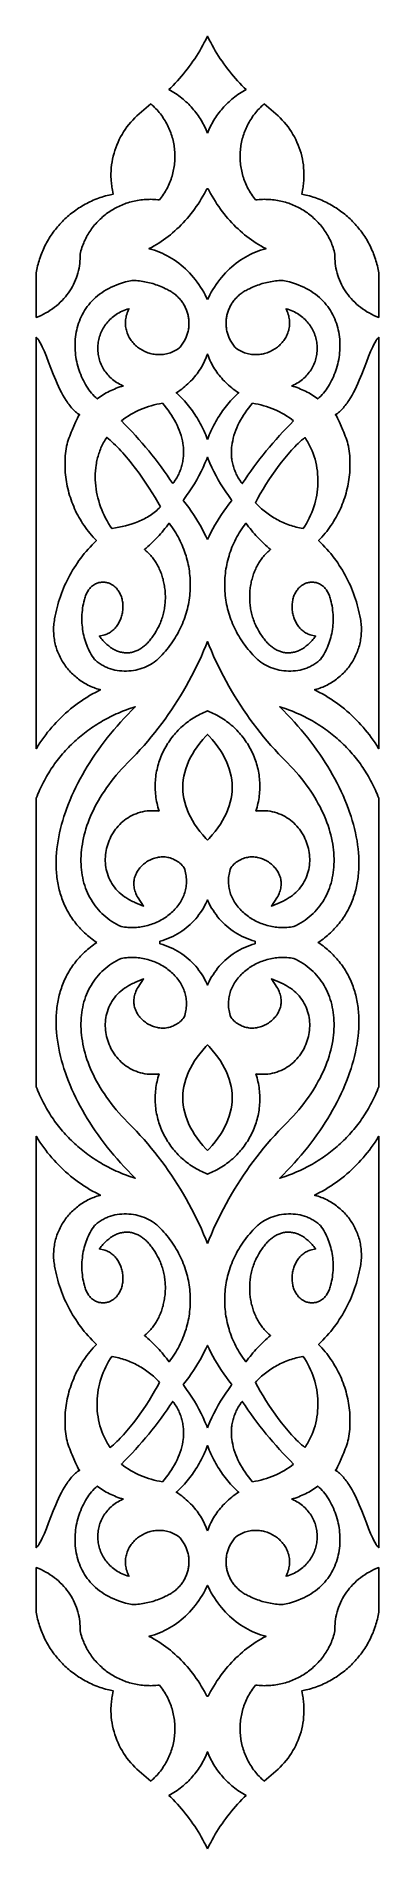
# Model space of a CAD drawing. Extents: x 471 to 556, y -225 to 225.
import ezdxf

# ---------------------------------------------------------------- set-up
doc = ezdxf.new("R2010")
doc.units = 0
doc.layers.add('LAYER_1', color=18, linetype='CONTINUOUS')

msp = doc.modelspace()

# ---------------------------------------------------------------- linework, layer by layer
at = {"layer": 'LAYER_1'}
for points in [[(513.47, 200.92), (513.31, 201.34), (513.13, 201.75), (512.95, 202.16), (512.75, 202.57), (512.55, 202.97), (512.34, 203.37), (512.12, 203.76), (511.89, 204.15), (511.65, 204.54), (511.4, 204.92), (511.15, 205.3), (510.88, 205.67), (510.61, 206.03), (510.33, 206.39), (510.04, 206.75), (509.74, 207.09), (509.44, 207.44), (509.12, 207.77), (508.8, 208.1), (508.47, 208.43), (508.13, 208.75), (507.78, 209.06), (507.43, 209.36), (507.07, 209.66), (506.7, 209.95), (506.32, 210.23), (505.94, 210.51), (505.55, 210.78), (505.15, 211.04), (504.74, 211.29), (504.33, 211.54), (503.9, 211.77), (504.37, 212.22), (504.92, 212.78), (505.46, 213.34), (505.99, 213.91), (506.51, 214.49), (507.02, 215.08), (507.52, 215.68), (508.01, 216.29), (508.49, 216.9), (508.96, 217.52), (509.41, 218.15), (509.86, 218.79), (510.3, 219.43), (510.72, 220.08), (511.14, 220.74), (511.54, 221.4), (511.93, 222.08), (512.31, 222.76), (512.68, 223.44), (513.04, 224.13), (513.38, 224.83), (513.47, 225), (513.56, 224.83), (513.91, 224.13), (514.27, 223.44), (514.63, 222.76), (515.02, 222.08), (515.41, 221.4), (515.81, 220.74), (516.22, 220.08), (516.65, 219.43), (517.09, 218.79), (517.53, 218.15), (517.99, 217.52), (518.46, 216.9), (518.94, 216.29), (519.43, 215.68), (519.93, 215.08), (520.44, 214.49), (520.96, 213.91), (521.49, 213.34), (522.03, 212.78), (522.58, 212.22), (523.04, 211.77), (522.62, 211.54), (522.21, 211.29), (521.8, 211.04), (521.4, 210.78), (521.01, 210.51), (520.62, 210.23), (520.25, 209.95), (519.88, 209.66), (519.52, 209.36), (519.16, 209.06), (518.82, 208.75), (518.48, 208.43), (518.15, 208.1), (517.82, 207.77), (517.51, 207.44), (517.2, 207.09), (516.91, 206.75), (516.62, 206.39), (516.34, 206.03), (516.06, 205.67), (515.8, 205.3), (515.54, 204.92), (515.3, 204.54), (515.06, 204.15), (514.83, 203.76), (514.61, 203.37), (514.4, 202.97), (514.19, 202.57), (514, 202.16), (513.81, 201.75), (513.64, 201.34)], [(501.55, 184.38), (501.82, 184.72), (502.08, 185.07), (502.33, 185.42), (502.57, 185.77), (502.8, 186.13), (503.02, 186.5), (503.23, 186.86), (503.43, 187.23), (503.62, 187.61), (503.8, 187.98), (503.97, 188.36), (504.13, 188.74), (504.28, 189.13), (504.42, 189.52), (504.55, 189.91), (504.67, 190.3), (504.79, 190.69), (504.89, 191.09), (504.98, 191.48), (505.07, 191.88), (505.14, 192.28), (505.2, 192.68), (505.26, 193.08), (505.3, 193.48), (505.34, 193.89), (505.36, 194.29), (505.38, 194.69), (505.39, 195.1), (505.38, 195.5), (505.37, 195.9), (505.35, 196.31), (505.32, 196.71), (505.28, 197.11), (505.23, 197.51), (505.17, 197.91), (505.1, 198.31), (505.02, 198.7), (504.93, 199.1), (504.84, 199.49), (504.73, 199.88), (504.61, 200.27), (504.49, 200.65), (504.35, 201.04), (504.21, 201.42), (504.06, 201.8), (503.9, 202.17), (503.72, 202.54), (503.54, 202.91), (503.35, 203.28), (503.15, 203.64), (502.95, 204), (502.73, 204.35), (502.5, 204.7), (502.27, 205.05), (502.02, 205.39), (501.77, 205.72), (501.5, 206.05), (501.23, 206.38), (500.95, 206.7), (500.66, 207.02), (500.36, 207.33), (500.05, 207.63), (499.73, 207.93), (499.41, 208.22), (497.12, 206.25), (496.53, 205.76), (495.97, 205.25), (495.43, 204.73), (494.91, 204.19), (494.41, 203.63), (493.94, 203.06), (493.49, 202.47), (493.06, 201.87), (492.65, 201.25), (492.27, 200.63), (491.91, 199.99), (491.58, 199.34), (491.27, 198.68), (490.98, 198), (490.72, 197.32), (490.48, 196.63), (490.27, 195.94), (490.08, 195.23), (489.92, 194.52), (489.79, 193.8), (489.68, 193.08), (489.6, 192.35), (489.55, 191.62), (489.52, 190.88), (489.52, 190.14), (489.55, 189.4), (489.58, 189.03), (489.61, 188.66), (489.65, 188.29), (489.69, 187.92), (489.75, 187.55), (489.81, 187.18), (489.87, 186.8), (490.07, 185.83), (489.03, 185.58), (488.58, 185.47), (488.14, 185.35), (487.7, 185.21), (487.26, 185.07), (486.82, 184.93), (486.39, 184.77), (485.97, 184.61), (485.54, 184.44), (485.12, 184.27), (484.71, 184.08), (484.3, 183.89), (483.9, 183.69), (483.5, 183.49), (483.1, 183.28), (482.71, 183.06), (482.32, 182.83), (481.94, 182.6), (481.56, 182.36), (481.19, 182.12), (480.82, 181.86), (480.46, 181.61), (480.11, 181.34), (479.75, 181.07), (479.41, 180.8), (479.07, 180.51), (478.73, 180.23), (478.4, 179.93), (478.08, 179.63), (477.76, 179.33), (477.45, 179.02), (477.15, 178.7), (476.85, 178.38), (476.55, 178.05), (476.27, 177.72), (475.98, 177.38), (475.71, 177.04), (475.44, 176.69), (475.18, 176.34), (474.92, 175.98), (474.67, 175.62), (474.43, 175.25), (474.2, 174.88), (473.97, 174.51), (473.75, 174.13), (473.53, 173.74), (473.33, 173.36), (473.13, 172.96), (472.93, 172.57), (472.75, 172.17), (472.57, 171.76), (472.4, 171.36), (472.24, 170.95), (472.08, 170.53), (471.94, 170.11), (471.8, 169.69), (471.66, 169.26), (471.54, 168.84), (471.43, 168.4), (471.32, 167.97), (471.22, 167.53), (471.13, 167.09), (471.05, 166.65), (470.98, 166.25), (470.98, 155.19), (471.6, 155.43), (472.2, 155.7), (472.79, 155.98), (473.36, 156.29), (473.92, 156.62), (474.46, 156.96), (474.99, 157.33), (475.5, 157.71), (475.99, 158.11), (476.47, 158.52), (476.93, 158.95), (477.38, 159.39), (477.8, 159.85), (478.21, 160.32), (478.59, 160.81), (478.96, 161.31), (479.31, 161.81), (479.64, 162.33), (479.94, 162.86), (480.23, 163.4), (480.49, 163.95), (480.73, 164.51), (480.95, 165.07), (481.15, 165.64), (481.32, 166.22), (481.47, 166.8), (481.6, 167.39), (481.7, 167.98), (481.77, 168.57), (481.82, 169.17), (481.85, 169.77), (481.85, 170.37), (481.85, 170.1), (481.86, 170.93), (481.95, 171.34), (482.06, 171.74), (482.18, 172.14), (482.31, 172.54), (482.44, 172.93), (482.59, 173.31), (482.74, 173.69), (482.9, 174.07), (483.07, 174.44), (483.25, 174.8), (483.43, 175.16), (483.63, 175.52), (483.83, 175.87), (484.04, 176.21), (484.26, 176.55), (484.49, 176.88), (484.72, 177.21), (484.96, 177.53), (485.21, 177.84), (485.46, 178.15), (485.72, 178.45), (485.99, 178.75), (486.27, 179.04), (486.55, 179.33), (486.84, 179.6), (487.13, 179.87), (487.43, 180.14), (487.74, 180.4), (488.05, 180.65), (488.36, 180.89), (488.69, 181.13), (489.02, 181.36), (489.35, 181.58), (489.69, 181.79), (490.03, 182), (490.38, 182.2), (490.73, 182.39), (491.09, 182.58), (491.45, 182.75), (491.82, 182.92), (492.19, 183.08), (492.56, 183.24), (492.94, 183.38), (493.32, 183.52), (493.71, 183.65), (494.1, 183.77), (494.49, 183.88), (494.89, 183.98), (495.29, 184.07), (495.69, 184.16), (496.09, 184.24), (496.5, 184.3), (496.91, 184.36), (497.32, 184.41), (497.74, 184.45), (498.15, 184.48), (498.57, 184.5), (498.99, 184.51), (499.41, 184.52), (499.84, 184.51), (500.26, 184.49), (500.69, 184.46), (501.12, 184.42)], [(525.4, 184.38), (525.13, 184.72), (524.87, 185.07), (524.62, 185.42), (524.38, 185.77), (524.15, 186.13), (523.93, 186.5), (523.72, 186.86), (523.52, 187.23), (523.33, 187.61), (523.15, 187.98), (522.98, 188.36), (522.82, 188.74), (522.67, 189.13), (522.53, 189.52), (522.39, 189.91), (522.27, 190.3), (522.16, 190.69), (522.06, 191.09), (521.96, 191.48), (521.88, 191.88), (521.81, 192.28), (521.74, 192.68), (521.69, 193.08), (521.64, 193.48), (521.61, 193.89), (521.58, 194.29), (521.57, 194.69), (521.56, 195.1), (521.56, 195.5), (521.57, 195.9), (521.6, 196.31), (521.63, 196.71), (521.67, 197.11), (521.72, 197.51), (521.78, 197.91), (521.85, 198.31), (521.93, 198.7), (522.01, 199.1), (522.11, 199.49), (522.22, 199.88), (522.33, 200.27), (522.46, 200.65), (522.59, 201.04), (522.74, 201.42), (522.89, 201.8), (523.05, 202.17), (523.22, 202.54), (523.4, 202.91), (523.59, 203.28), (523.79, 203.64), (524, 204), (524.22, 204.35), (524.45, 204.7), (524.68, 205.05), (524.93, 205.39), (525.18, 205.72), (525.44, 206.05), (525.72, 206.38), (526, 206.7), (526.29, 207.02), (526.59, 207.33), (526.89, 207.63), (527.21, 207.93), (527.54, 208.22), (529.83, 206.25), (530.41, 205.76), (530.98, 205.25), (531.52, 204.73), (532.04, 204.19), (532.53, 203.63), (533.01, 203.06), (533.46, 202.47), (533.89, 201.87), (534.3, 201.25), (534.68, 200.63), (535.04, 199.99), (535.37, 199.34), (535.68, 198.68), (535.97, 198), (536.23, 197.32), (536.47, 196.63), (536.68, 195.94), (536.86, 195.23), (537.02, 194.52), (537.16, 193.8), (537.26, 193.08), (537.34, 192.35), (537.4, 191.62), (537.42, 190.88), (537.42, 190.14), (537.39, 189.4), (537.37, 189.03), (537.34, 188.66), (537.3, 188.29), (537.25, 187.92), (537.2, 187.55), (537.14, 187.18), (537.07, 186.8), (536.88, 185.83), (537.91, 185.58), (538.36, 185.47), (538.81, 185.35), (539.25, 185.21), (539.69, 185.07), (540.12, 184.93), (540.56, 184.77), (540.98, 184.61), (541.4, 184.44), (541.82, 184.27), (542.24, 184.08), (542.65, 183.89), (543.05, 183.69), (543.45, 183.49), (543.85, 183.28), (544.24, 183.06), (544.63, 182.83), (545.01, 182.6), (545.38, 182.36), (545.76, 182.12), (546.12, 181.86), (546.48, 181.61), (546.84, 181.34), (547.19, 181.07), (547.54, 180.8), (547.88, 180.51), (548.21, 180.23), (548.54, 179.93), (548.87, 179.63), (549.18, 179.33), (549.5, 179.02), (549.8, 178.7), (550.1, 178.38), (550.39, 178.05), (550.68, 177.72), (550.96, 177.38), (551.24, 177.04), (551.51, 176.69), (551.77, 176.34), (552.02, 175.98), (552.27, 175.62), (552.51, 175.25), (552.75, 174.88), (552.98, 174.51), (553.2, 174.13), (553.41, 173.74), (553.62, 173.36), (553.82, 172.96), (554.01, 172.57), (554.2, 172.17), (554.38, 171.76), (554.55, 171.36), (554.71, 170.95), (554.86, 170.53), (555.01, 170.11), (555.15, 169.69), (555.28, 169.26), (555.41, 168.84), (555.52, 168.4), (555.63, 167.97), (555.73, 167.53), (555.82, 167.09), (555.9, 166.65), (555.97, 166.25), (555.97, 155.19), (555.35, 155.43), (554.75, 155.7), (554.16, 155.98), (553.59, 156.29), (553.03, 156.62), (552.49, 156.96), (551.96, 157.33), (551.45, 157.71), (550.95, 158.11), (550.47, 158.52), (550.01, 158.95), (549.57, 159.39), (549.15, 159.85), (548.74, 160.32), (548.35, 160.81), (547.99, 161.31), (547.64, 161.81), (547.31, 162.33), (547, 162.86), (546.72, 163.4), (546.46, 163.95), (546.21, 164.51), (545.99, 165.07), (545.8, 165.64), (545.63, 166.22), (545.48, 166.8), (545.35, 167.39), (545.25, 167.98), (545.17, 168.57), (545.12, 169.17), (545.1, 169.77), (545.1, 170.37), (545.1, 170.1), (545.09, 170.93), (544.99, 171.34), (544.88, 171.74), (544.77, 172.14), (544.64, 172.54), (544.51, 172.93), (544.36, 173.31), (544.21, 173.69), (544.05, 174.07), (543.88, 174.44), (543.7, 174.8), (543.51, 175.16), (543.32, 175.52), (543.11, 175.87), (542.9, 176.21), (542.69, 176.55), (542.46, 176.88), (542.23, 177.21), (541.99, 177.53), (541.74, 177.84), (541.48, 178.15), (541.22, 178.45), (540.95, 178.75), (540.68, 179.04), (540.4, 179.33), (540.11, 179.6), (539.82, 179.87), (539.52, 180.14), (539.21, 180.4), (538.9, 180.65), (538.58, 180.89), (538.26, 181.13), (537.93, 181.36), (537.6, 181.58), (537.26, 181.79), (536.92, 182), (536.57, 182.2), (536.22, 182.39), (535.86, 182.58), (535.5, 182.75), (535.13, 182.92), (534.76, 183.08), (534.38, 183.24), (534.01, 183.38), (533.62, 183.52), (533.24, 183.65), (532.85, 183.77), (532.46, 183.88), (532.06, 183.98), (531.66, 184.07), (531.26, 184.16), (530.85, 184.24), (530.45, 184.3), (530.04, 184.36), (529.62, 184.41), (529.21, 184.45), (528.79, 184.48), (528.37, 184.5), (527.95, 184.51), (527.53, 184.52), (527.11, 184.51), (526.68, 184.49), (526.26, 184.46), (525.83, 184.42)], [(513.47, 159.64), (513.25, 160.07), (512.9, 160.77), (512.53, 161.44), (512.14, 162.1), (511.73, 162.74), (511.31, 163.37), (510.88, 163.98), (510.43, 164.57), (509.97, 165.14), (509.49, 165.7), (509, 166.24), (508.5, 166.76), (507.98, 167.26), (507.45, 167.74), (506.91, 168.2), (506.36, 168.63), (505.8, 169.05), (505.23, 169.45), (504.65, 169.83), (504.05, 170.19), (503.45, 170.52), (502.84, 170.83), (502.22, 171.12), (501.6, 171.39), (500.96, 171.64), (500.32, 171.86), (499.67, 172.06), (499.01, 172.23), (498.94, 172.24), (498.99, 172.27), (499.61, 172.59), (500.22, 172.93), (500.82, 173.29), (501.41, 173.66), (502, 174.04), (502.58, 174.44), (503.15, 174.86), (503.72, 175.29), (504.27, 175.73), (504.82, 176.19), (505.36, 176.66), (505.89, 177.15), (506.41, 177.64), (506.93, 178.16), (507.43, 178.68), (507.92, 179.22), (508.41, 179.77), (508.89, 180.33), (509.35, 180.91), (509.81, 181.5), (510.25, 182.1), (510.69, 182.71), (511.12, 183.34), (511.53, 183.97), (511.93, 184.62), (512.33, 185.28), (512.71, 185.95), (513.08, 186.63), (513.31, 187.09), (513.47, 187.12), (513.63, 187.09), (513.87, 186.63), (514.24, 185.95), (514.62, 185.28), (515.01, 184.62), (515.42, 183.97), (515.83, 183.34), (516.26, 182.71), (516.69, 182.1), (517.14, 181.5), (517.59, 180.91), (518.06, 180.33), (518.54, 179.77), (519.02, 179.22), (519.52, 178.68), (520.02, 178.16), (520.53, 177.64), (521.06, 177.15), (521.59, 176.66), (522.13, 176.19), (522.68, 175.73), (523.23, 175.29), (523.8, 174.86), (524.37, 174.44), (524.95, 174.04), (525.53, 173.66), (526.13, 173.29), (526.73, 172.93), (527.34, 172.59), (527.95, 172.27), (528, 172.24), (527.94, 172.23), (527.28, 172.06), (526.63, 171.86), (525.99, 171.64), (525.35, 171.39), (524.72, 171.12), (524.1, 170.83), (523.49, 170.52), (522.89, 170.19), (522.3, 169.83), (521.72, 169.45), (521.15, 169.05), (520.58, 168.63), (520.03, 168.2), (519.49, 167.74), (518.97, 167.26), (518.45, 166.76), (517.95, 166.24), (517.46, 165.7), (516.98, 165.14), (516.52, 164.57), (516.07, 163.98), (515.63, 163.37), (515.21, 162.74), (514.81, 162.1), (514.42, 161.44), (514.05, 160.77), (513.69, 160.07)], [(492.59, 138.2), (492.46, 138.23), (492.05, 138.42), (491.65, 138.63), (491.27, 138.84), (490.9, 139.07), (490.54, 139.31), (490.2, 139.56), (489.87, 139.82), (489.56, 140.09), (489.26, 140.36), (488.98, 140.65), (488.71, 140.94), (488.45, 141.25), (488.21, 141.56), (487.99, 141.87), (487.77, 142.2), (487.57, 142.52), (487.39, 142.86), (487.22, 143.2), (487.06, 143.54), (486.92, 143.89), (486.79, 144.25), (486.68, 144.6), (486.58, 144.96), (486.49, 145.33), (486.41, 145.69), (486.35, 146.06), (486.31, 146.43), (486.28, 146.8), (486.26, 147.17), (486.25, 147.54), (486.26, 147.91), (486.28, 148.28), (486.32, 148.65), (486.37, 149.02), (486.43, 149.39), (486.51, 149.75), (486.6, 150.11), (486.7, 150.47), (486.82, 150.82), (486.95, 151.18), (487.09, 151.52), (487.25, 151.86), (487.41, 152.2), (487.6, 152.53), (487.79, 152.86), (488, 153.18), (488.22, 153.49), (488.46, 153.79), (488.71, 154.09), (488.97, 154.38), (489.24, 154.66), (489.53, 154.93), (489.83, 155.2), (490.14, 155.45), (490.46, 155.69), (490.8, 155.92), (491.15, 156.15), (491.52, 156.36), (491.89, 156.55), (492.28, 156.74), (492.68, 156.91), (493.1, 157.07), (493.52, 157.22), (493.96, 157.35), (493.66, 156.65), (493.53, 156.3), (493.42, 155.95), (493.32, 155.6), (493.25, 155.26), (493.18, 154.91), (493.14, 154.57), (493.11, 154.24), (493.1, 153.91), (493.1, 153.58), (493.12, 153.25), (493.15, 152.93), (493.2, 152.61), (493.26, 152.3), (493.33, 151.99), (493.42, 151.69), (493.52, 151.39), (493.63, 151.09), (493.76, 150.8), (493.9, 150.52), (494.05, 150.24), (494.21, 149.97), (494.38, 149.7), (494.56, 149.45), (494.75, 149.19), (494.96, 148.95), (495.17, 148.71), (495.39, 148.48), (495.62, 148.26), (495.86, 148.05), (496.11, 147.84), (496.37, 147.65), (496.63, 147.46), (496.9, 147.28), (497.18, 147.12), (497.47, 146.96), (497.76, 146.81), (498.05, 146.67), (498.35, 146.55), (498.66, 146.43), (498.97, 146.33), (499.28, 146.24), (499.6, 146.16), (499.93, 146.09), (500.25, 146.04), (500.58, 146), (500.91, 145.97), (501.24, 145.95), (501.57, 145.95), (501.91, 145.96), (502.25, 145.98), (502.58, 146.02), (502.92, 146.08), (503.26, 146.14), (503.6, 146.23), (503.93, 146.32), (504.27, 146.44), (504.6, 146.57), (504.94, 146.71), (505.27, 146.87), (505.6, 147.05), (505.92, 147.25), (506.25, 147.46), (506.53, 147.66), (506.68, 147.84), (506.87, 148.07), (507.05, 148.3), (507.22, 148.54), (507.38, 148.78), (507.54, 149.02), (507.68, 149.26), (507.82, 149.51), (507.95, 149.76), (508.06, 150.01), (508.18, 150.26), (508.28, 150.52), (508.37, 150.77), (508.46, 151.03), (508.54, 151.29), (508.6, 151.55), (508.67, 151.81), (508.72, 152.08), (508.76, 152.34), (508.8, 152.6), (508.83, 152.87), (508.85, 153.13), (508.87, 153.4), (508.87, 153.66), (508.87, 153.93), (508.86, 154.19), (508.84, 154.46), (508.82, 154.72), (508.78, 154.98), (508.74, 155.25), (508.7, 155.51), (508.64, 155.76), (508.58, 156.02), (508.51, 156.28), (508.43, 156.53), (508.34, 156.78), (508.25, 157.03), (508.15, 157.28), (508.04, 157.52), (507.93, 157.76), (507.81, 158), (507.68, 158.24), (507.54, 158.47), (507.4, 158.7), (507.25, 158.93), (507.09, 159.15), (506.92, 159.37), (506.75, 159.58), (506.57, 159.79), (506.39, 160), (506.2, 160.2), (506, 160.39), (505.79, 160.58), (505.58, 160.77), (505.36, 160.95), (505.13, 161.12), (504.9, 161.29), (504.66, 161.46), (504.42, 161.62), (504.16, 161.77), (503.9, 161.91), (503.64, 162.05), (503.37, 162.19), (503.07, 162.32), (502.67, 162.52), (502.28, 162.7), (501.88, 162.87), (501.49, 163.03), (501.09, 163.18), (500.69, 163.32), (500.29, 163.46), (499.88, 163.58), (499.48, 163.69), (499.07, 163.8), (498.66, 163.9), (498.25, 163.98), (497.84, 164.06), (497.43, 164.13), (497.02, 164.19), (496.61, 164.24), (496.19, 164.29), (495.78, 164.32), (495.37, 164.34), (494.95, 164.36), (494.75, 164.36), (493.93, 164.19), (493.14, 163.99), (492.38, 163.77), (491.64, 163.52), (490.93, 163.26), (490.25, 162.98), (489.59, 162.68), (488.96, 162.37), (488.36, 162.03), (487.77, 161.68), (487.22, 161.31), (486.69, 160.93), (486.18, 160.53), (485.7, 160.12), (485.24, 159.69), (484.8, 159.26), (484.39, 158.8), (484, 158.34), (483.64, 157.87), (483.29, 157.38), (482.97, 156.89), (482.67, 156.38), (482.39, 155.87), (482.13, 155.35), (481.9, 154.82), (481.68, 154.28), (481.48, 153.74), (481.31, 153.2), (481.15, 152.64), (481.02, 152.09), (480.9, 151.53), (480.81, 150.96), (480.73, 150.4), (480.67, 149.83), (480.63, 149.26), (480.6, 148.69), (480.6, 148.12), (480.61, 147.55), (480.64, 146.98), (480.68, 146.41), (480.74, 145.85), (480.82, 145.29), (480.91, 144.73), (481.02, 144.18), (481.15, 143.63), (481.29, 143.09), (481.45, 142.55), (481.62, 142.02), (481.8, 141.5), (482, 140.98), (482.21, 140.48), (482.44, 139.98), (482.68, 139.49), (482.93, 139.02), (483.19, 138.55), (483.47, 138.1), (483.76, 137.66), (484.06, 137.23), (484.37, 136.81), (484.7, 136.41), (485.03, 136.03), (485.38, 135.66), (485.74, 135.3), (486.1, 134.96), (486.46, 135.23), (486.82, 135.48), (487.19, 135.73), (487.56, 135.97), (487.94, 136.2), (488.33, 136.43), (488.73, 136.64), (489.13, 136.85), (489.54, 137.05), (489.95, 137.24), (490.38, 137.42), (490.81, 137.6), (491.24, 137.76), (491.68, 137.92), (492.13, 138.06)], [(534.36, 138.2), (534.48, 138.23), (534.9, 138.42), (535.3, 138.63), (535.68, 138.84), (536.05, 139.07), (536.41, 139.31), (536.75, 139.56), (537.07, 139.82), (537.39, 140.09), (537.68, 140.36), (537.97, 140.65), (538.24, 140.94), (538.49, 141.25), (538.73, 141.56), (538.96, 141.87), (539.17, 142.2), (539.37, 142.52), (539.56, 142.86), (539.73, 143.2), (539.88, 143.54), (540.03, 143.89), (540.16, 144.25), (540.27, 144.6), (540.37, 144.96), (540.46, 145.33), (540.53, 145.69), (540.59, 146.06), (540.64, 146.43), (540.67, 146.8), (540.69, 147.17), (540.69, 147.54), (540.69, 147.91), (540.66, 148.28), (540.63, 148.65), (540.58, 149.02), (540.52, 149.39), (540.44, 149.75), (540.35, 150.11), (540.25, 150.47), (540.13, 150.82), (540, 151.18), (539.86, 151.52), (539.7, 151.86), (539.53, 152.2), (539.35, 152.53), (539.15, 152.86), (538.95, 153.18), (538.72, 153.49), (538.49, 153.79), (538.24, 154.09), (537.98, 154.38), (537.71, 154.66), (537.42, 154.93), (537.12, 155.2), (536.81, 155.45), (536.48, 155.69), (536.14, 155.92), (535.79, 156.15), (535.43, 156.36), (535.05, 156.55), (534.67, 156.74), (534.26, 156.91), (533.85, 157.07), (533.42, 157.22), (532.98, 157.35), (533.28, 156.65), (533.41, 156.3), (533.53, 155.95), (533.62, 155.6), (533.7, 155.26), (533.76, 154.91), (533.81, 154.57), (533.84, 154.24), (533.85, 153.91), (533.85, 153.58), (533.83, 153.25), (533.8, 152.93), (533.75, 152.61), (533.69, 152.3), (533.62, 151.99), (533.53, 151.69), (533.43, 151.39), (533.31, 151.09), (533.19, 150.8), (533.05, 150.52), (532.9, 150.24), (532.74, 149.97), (532.57, 149.7), (532.39, 149.45), (532.19, 149.19), (531.99, 148.95), (531.78, 148.71), (531.55, 148.48), (531.32, 148.26), (531.08, 148.05), (530.83, 147.84), (530.58, 147.65), (530.31, 147.46), (530.04, 147.28), (529.77, 147.12), (529.48, 146.96), (529.19, 146.81), (528.9, 146.67), (528.59, 146.55), (528.29, 146.43), (527.98, 146.33), (527.66, 146.24), (527.34, 146.16), (527.02, 146.09), (526.7, 146.04), (526.37, 146), (526.04, 145.97), (525.71, 145.95), (525.37, 145.95), (525.04, 145.96), (524.7, 145.98), (524.36, 146.02), (524.03, 146.08), (523.69, 146.14), (523.35, 146.23), (523.02, 146.32), (522.68, 146.44), (522.34, 146.57), (522.01, 146.71), (521.68, 146.87), (521.35, 147.05), (521.02, 147.25), (520.7, 147.46), (520.42, 147.66), (520.26, 147.84), (520.07, 148.07), (519.9, 148.3), (519.73, 148.54), (519.56, 148.78), (519.41, 149.02), (519.27, 149.26), (519.13, 149.51), (519, 149.76), (518.88, 150.01), (518.77, 150.26), (518.67, 150.52), (518.58, 150.77), (518.49, 151.03), (518.41, 151.29), (518.34, 151.55), (518.28, 151.81), (518.23, 152.08), (518.18, 152.34), (518.15, 152.6), (518.12, 152.87), (518.09, 153.13), (518.08, 153.4), (518.08, 153.66), (518.08, 153.93), (518.09, 154.19), (518.1, 154.46), (518.13, 154.72), (518.16, 154.98), (518.2, 155.25), (518.25, 155.51), (518.31, 155.76), (518.37, 156.02), (518.44, 156.28), (518.52, 156.53), (518.6, 156.78), (518.7, 157.03), (518.8, 157.28), (518.91, 157.52), (519.02, 157.76), (519.14, 158), (519.27, 158.24), (519.41, 158.47), (519.55, 158.7), (519.7, 158.93), (519.86, 159.15), (520.02, 159.37), (520.19, 159.58), (520.37, 159.79), (520.56, 160), (520.75, 160.2), (520.95, 160.39), (521.15, 160.58), (521.37, 160.77), (521.59, 160.95), (521.81, 161.12), (522.05, 161.29), (522.28, 161.46), (522.53, 161.62), (522.78, 161.77), (523.04, 161.91), (523.31, 162.05), (523.58, 162.19), (523.88, 162.32), (524.28, 162.52), (524.67, 162.7), (525.06, 162.87), (525.46, 163.03), (525.86, 163.18), (526.26, 163.32), (526.66, 163.46), (527.06, 163.58), (527.47, 163.69), (527.88, 163.8), (528.28, 163.9), (528.69, 163.98), (529.1, 164.06), (529.52, 164.13), (529.93, 164.19), (530.34, 164.24), (530.75, 164.29), (531.17, 164.32), (531.58, 164.34), (531.99, 164.36), (532.2, 164.36), (533.02, 164.19), (533.81, 163.99), (534.57, 163.77), (535.31, 163.52), (536.01, 163.26), (536.7, 162.98), (537.35, 162.68), (537.99, 162.37), (538.59, 162.03), (539.17, 161.68), (539.73, 161.31), (540.26, 160.93), (540.77, 160.53), (541.25, 160.12), (541.71, 159.69), (542.14, 159.26), (542.56, 158.8), (542.94, 158.34), (543.31, 157.87), (543.66, 157.38), (543.98, 156.89), (544.28, 156.38), (544.56, 155.87), (544.81, 155.35), (545.05, 154.82), (545.27, 154.28), (545.46, 153.74), (545.64, 153.2), (545.79, 152.64), (545.93, 152.09), (546.04, 151.53), (546.14, 150.96), (546.22, 150.4), (546.28, 149.83), (546.32, 149.26), (546.35, 148.69), (546.35, 148.12), (546.34, 147.55), (546.31, 146.98), (546.27, 146.41), (546.2, 145.85), (546.13, 145.29), (546.03, 144.73), (545.92, 144.18), (545.8, 143.63), (545.66, 143.09), (545.5, 142.55), (545.33, 142.02), (545.15, 141.5), (544.95, 140.98), (544.74, 140.48), (544.51, 139.98), (544.27, 139.49), (544.02, 139.02), (543.75, 138.55), (543.48, 138.1), (543.19, 137.66), (542.89, 137.23), (542.57, 136.81), (542.25, 136.41), (541.91, 136.03), (541.57, 135.66), (541.21, 135.3), (540.85, 134.96), (540.49, 135.23), (540.13, 135.48), (539.76, 135.73), (539.39, 135.97), (539, 136.2), (538.62, 136.43), (538.22, 136.64), (537.82, 136.85), (537.41, 137.05), (536.99, 137.24), (536.57, 137.42), (536.14, 137.6), (535.71, 137.76), (535.26, 137.92), (534.81, 138.06)], [(481.65, 131.13), (481.18, 130.16), (480.72, 129.19), (480.27, 128.21), (479.85, 127.23), (479.65, 126.74), (479.45, 126.24), (479.27, 125.75), (479.09, 125.25), (478.92, 124.75), (478.76, 124.25), (478.61, 123.74), (478.47, 123.23), (478.45, 123.11), (478.36, 122.53), (478.29, 121.95), (478.23, 121.37), (478.18, 120.79), (478.14, 120.21), (478.12, 119.63), (478.11, 119.05), (478.11, 118.47), (478.12, 117.89), (478.15, 117.3), (478.18, 116.72), (478.24, 116.14), (478.3, 115.57), (478.38, 114.99), (478.46, 114.41), (478.57, 113.84), (478.68, 113.27), (478.8, 112.7), (478.94, 112.13), (479.09, 111.57), (479.26, 111.01), (479.43, 110.45), (479.62, 109.89), (479.82, 109.34), (480.03, 108.79), (480.26, 108.24), (480.49, 107.7), (480.74, 107.17), (481, 106.63), (481.28, 106.11), (481.56, 105.58), (481.86, 105.07), (482.17, 104.55), (482.49, 104.05), (482.83, 103.55), (483.17, 103.05), (483.53, 102.56), (483.9, 102.08), (484.28, 101.6), (484.68, 101.13), (485.08, 100.67), (485.5, 100.21), (485.91, 99.79), (485.85, 99.74), (485.33, 99.23), (484.82, 98.71), (484.32, 98.18), (483.84, 97.64), (483.36, 97.09), (482.9, 96.54), (482.45, 95.97), (482.01, 95.4), (481.58, 94.82), (481.17, 94.23), (480.76, 93.63), (480.38, 93.03), (480, 92.41), (479.64, 91.79), (479.28, 91.17), (478.95, 90.54), (478.62, 89.9), (478.31, 89.25), (478.01, 88.6), (477.73, 87.94), (477.46, 87.28), (477.2, 86.61), (476.96, 85.93), (476.73, 85.25), (476.52, 84.56), (476.31, 83.87), (476.13, 83.18), (475.96, 82.48), (475.8, 81.78), (475.65, 81.07), (475.53, 80.36), (475.46, 79.96), (475.4, 79.56), (475.35, 79.16), (475.32, 78.76), (475.29, 78.36), (475.28, 77.97), (475.27, 77.57), (475.28, 77.18), (475.3, 76.78), (475.32, 76.39), (475.36, 76.01), (475.41, 75.62), (475.46, 75.24), (475.53, 74.85), (475.6, 74.48), (475.69, 74.1), (475.78, 73.73), (475.89, 73.36), (476, 72.99), (476.12, 72.63), (476.26, 72.27), (476.4, 71.92), (476.55, 71.57), (476.7, 71.22), (476.87, 70.88), (477.04, 70.54), (477.23, 70.2), (477.42, 69.88), (477.62, 69.55), (477.82, 69.23), (478.04, 68.92), (478.26, 68.61), (478.49, 68.3), (478.73, 68.01), (478.97, 67.71), (479.22, 67.43), (479.48, 67.15), (479.75, 66.87), (480.02, 66.6), (480.3, 66.34), (480.59, 66.09), (480.89, 65.84), (481.19, 65.6), (481.49, 65.36), (481.8, 65.14), (482.12, 64.92), (482.45, 64.7), (482.78, 64.5), (483.12, 64.3), (483.46, 64.11), (483.81, 63.93), (484.16, 63.76), (484.52, 63.59), (484.89, 63.43), (485.26, 63.29), (485.63, 63.15), (486.01, 63.02), (486.39, 62.89), (486.78, 62.78), (486.91, 62.75), (486.38, 62.49), (485.65, 62.1), (484.93, 61.7), (484.21, 61.29), (483.51, 60.86), (482.81, 60.41), (482.13, 59.95), (481.46, 59.48), (480.8, 59), (480.15, 58.5), (479.51, 57.99), (478.88, 57.46), (478.27, 56.93), (477.67, 56.38), (477.08, 55.82), (476.5, 55.24), (475.93, 54.66), (475.38, 54.06), (474.84, 53.45), (474.32, 52.83), (473.8, 52.2), (473.31, 51.56), (472.82, 50.91), (472.35, 50.25), (471.89, 49.57), (471.45, 48.89), (471.02, 48.2), (470.98, 48.12), (470.98, 150.26), (471.11, 150.14), (471.23, 150.01), (471.36, 149.86), (471.48, 149.7), (471.6, 149.52), (471.73, 149.33), (471.98, 148.91), (472.22, 148.44), (472.47, 147.92), (472.72, 147.36), (472.98, 146.77), (473.5, 145.48), (474.03, 144.09), (474.6, 142.62), (475.19, 141.1), (475.5, 140.34), (475.82, 139.58), (476.16, 138.82), (476.5, 138.06), (476.85, 137.32), (477.22, 136.59), (477.6, 135.89), (478, 135.2), (478.41, 134.55), (478.62, 134.23), (478.84, 133.92), (479.06, 133.62), (479.28, 133.32), (479.51, 133.04), (479.75, 132.77), (479.98, 132.51), (480.22, 132.25), (480.47, 132.01), (480.72, 131.79), (480.98, 131.57), (481.24, 131.37), (481.51, 131.18), (481.78, 131)], [(545.3, 131.13), (545.77, 130.16), (546.23, 129.19), (546.67, 128.21), (547.1, 127.23), (547.3, 126.74), (547.49, 126.24), (547.68, 125.75), (547.86, 125.25), (548.03, 124.75), (548.19, 124.25), (548.34, 123.74), (548.48, 123.23), (548.5, 123.11), (548.58, 122.53), (548.66, 121.95), (548.72, 121.37), (548.77, 120.79), (548.81, 120.21), (548.83, 119.63), (548.84, 119.05), (548.84, 118.47), (548.83, 117.89), (548.8, 117.3), (548.76, 116.72), (548.71, 116.14), (548.65, 115.57), (548.57, 114.99), (548.48, 114.41), (548.38, 113.84), (548.27, 113.27), (548.14, 112.7), (548, 112.13), (547.85, 111.57), (547.69, 111.01), (547.52, 110.45), (547.33, 109.89), (547.13, 109.34), (546.92, 108.79), (546.69, 108.24), (546.45, 107.7), (546.21, 107.17), (545.94, 106.63), (545.67, 106.11), (545.39, 105.58), (545.09, 105.07), (544.78, 104.55), (544.46, 104.05), (544.12, 103.55), (543.77, 103.05), (543.42, 102.56), (543.05, 102.08), (542.66, 101.6), (542.27, 101.13), (541.86, 100.67), (541.44, 100.21), (541.04, 99.79), (541.09, 99.74), (541.61, 99.23), (542.12, 98.71), (542.62, 98.18), (543.11, 97.64), (543.59, 97.09), (544.05, 96.54), (544.5, 95.97), (544.94, 95.4), (545.37, 94.82), (545.78, 94.23), (546.18, 93.63), (546.57, 93.03), (546.95, 92.41), (547.31, 91.79), (547.66, 91.17), (548, 90.54), (548.32, 89.9), (548.64, 89.25), (548.93, 88.6), (549.22, 87.94), (549.49, 87.28), (549.74, 86.61), (549.99, 85.93), (550.22, 85.25), (550.43, 84.56), (550.63, 83.87), (550.82, 83.18), (550.99, 82.48), (551.15, 81.78), (551.29, 81.07), (551.42, 80.36), (551.49, 79.96), (551.55, 79.56), (551.59, 79.16), (551.63, 78.76), (551.66, 78.36), (551.67, 77.97), (551.67, 77.57), (551.67, 77.18), (551.65, 76.78), (551.62, 76.39), (551.59, 76.01), (551.54, 75.62), (551.48, 75.24), (551.42, 74.85), (551.34, 74.48), (551.26, 74.1), (551.16, 73.73), (551.06, 73.36), (550.94, 72.99), (550.82, 72.63), (550.69, 72.27), (550.55, 71.92), (550.4, 71.57), (550.24, 71.22), (550.08, 70.88), (549.9, 70.54), (549.72, 70.2), (549.53, 69.88), (549.33, 69.55), (549.12, 69.23), (548.91, 68.92), (548.69, 68.61), (548.46, 68.3), (548.22, 68.01), (547.97, 67.71), (547.72, 67.43), (547.46, 67.15), (547.2, 66.87), (546.92, 66.6), (546.64, 66.34), (546.36, 66.09), (546.06, 65.84), (545.76, 65.6), (545.46, 65.36), (545.14, 65.14), (544.82, 64.92), (544.5, 64.7), (544.17, 64.5), (543.83, 64.3), (543.49, 64.11), (543.14, 63.93), (542.79, 63.76), (542.43, 63.59), (542.06, 63.43), (541.69, 63.29), (541.32, 63.15), (540.94, 63.02), (540.55, 62.89), (540.16, 62.78), (540.04, 62.75), (540.56, 62.49), (541.3, 62.1), (542.02, 61.7), (542.74, 61.29), (543.44, 60.86), (544.13, 60.41), (544.82, 59.95), (545.49, 59.48), (546.15, 59), (546.8, 58.5), (547.44, 57.99), (548.06, 57.46), (548.68, 56.93), (549.28, 56.38), (549.87, 55.82), (550.45, 55.24), (551.01, 54.66), (551.57, 54.06), (552.1, 53.45), (552.63, 52.83), (553.14, 52.2), (553.64, 51.56), (554.13, 50.91), (554.6, 50.25), (555.05, 49.57), (555.5, 48.89), (555.92, 48.2), (555.97, 48.12), (555.97, 150.26), (555.84, 150.14), (555.72, 150.01), (555.59, 149.86), (555.47, 149.7), (555.34, 149.52), (555.22, 149.33), (554.97, 148.91), (554.72, 148.44), (554.47, 147.92), (554.22, 147.36), (553.97, 146.77), (553.45, 145.48), (552.91, 144.09), (552.35, 142.62), (551.75, 141.1), (551.44, 140.34), (551.12, 139.58), (550.79, 138.82), (550.45, 138.06), (550.09, 137.32), (549.72, 136.59), (549.34, 135.89), (548.95, 135.2), (548.53, 134.55), (548.32, 134.23), (548.11, 133.92), (547.89, 133.62), (547.66, 133.32), (547.43, 133.04), (547.2, 132.77), (546.96, 132.51), (546.72, 132.25), (546.48, 132.01), (546.22, 131.79), (545.97, 131.57), (545.71, 131.37), (545.44, 131.18), (545.17, 131)], [(513.47, 124.9), (513.41, 125.04), (513.23, 125.53), (513.03, 126.02), (512.83, 126.51), (512.62, 126.99), (512.4, 127.47), (512.17, 127.94), (511.93, 128.41), (511.68, 128.87), (511.43, 129.33), (511.16, 129.79), (510.89, 130.24), (510.61, 130.69), (510.32, 131.13), (510.03, 131.56), (509.72, 132), (509.41, 132.42), (509.09, 132.84), (508.76, 133.26), (508.43, 133.67), (508.09, 134.07), (507.74, 134.47), (507.38, 134.86), (507.01, 135.25), (506.64, 135.63), (506.26, 136), (505.87, 136.37), (505.73, 136.5), (505.84, 136.57), (506.26, 136.84), (506.67, 137.12), (507.07, 137.41), (507.46, 137.72), (507.85, 138.03), (508.22, 138.35), (508.59, 138.68), (508.95, 139.01), (509.29, 139.36), (509.63, 139.72), (509.96, 140.08), (510.27, 140.45), (510.58, 140.83), (510.88, 141.22), (511.16, 141.61), (511.44, 142.01), (511.7, 142.42), (511.95, 142.84), (512.2, 143.26), (512.43, 143.69), (512.65, 144.12), (512.85, 144.56), (513.05, 145.01), (513.23, 145.46), (513.41, 145.92), (513.47, 146.08), (513.54, 145.92), (513.71, 145.46), (513.9, 145.01), (514.09, 144.56), (514.3, 144.12), (514.52, 143.69), (514.75, 143.26), (514.99, 142.84), (515.25, 142.42), (515.51, 142.01), (515.79, 141.61), (516.07, 141.22), (516.37, 140.83), (516.67, 140.45), (516.99, 140.08), (517.32, 139.72), (517.66, 139.36), (518, 139.01), (518.36, 138.68), (518.72, 138.35), (519.1, 138.03), (519.48, 137.72), (519.88, 137.41), (520.28, 137.12), (520.69, 136.84), (521.11, 136.57), (521.22, 136.5), (521.08, 136.37), (520.69, 136), (520.31, 135.63), (519.94, 135.25), (519.57, 134.86), (519.21, 134.47), (518.86, 134.07), (518.52, 133.67), (518.18, 133.26), (517.86, 132.84), (517.54, 132.42), (517.22, 132), (516.92, 131.56), (516.62, 131.13), (516.34, 130.69), (516.06, 130.24), (515.78, 129.79), (515.52, 129.33), (515.27, 128.87), (515.02, 128.41), (514.78, 127.94), (514.55, 127.47), (514.33, 126.99), (514.12, 126.51), (513.91, 126.02), (513.72, 125.53), (513.53, 125.04)], [(504.86, 113.94), (505.08, 114.23), (505.28, 114.52), (505.48, 114.81), (505.67, 115.1), (505.85, 115.4), (506.02, 115.7), (506.18, 116), (506.33, 116.3), (506.47, 116.6), (506.6, 116.91), (506.73, 117.22), (506.84, 117.53), (506.95, 117.84), (507.04, 118.15), (507.13, 118.46), (507.21, 118.78), (507.28, 119.1), (507.34, 119.41), (507.39, 119.73), (507.44, 120.05), (507.47, 120.37), (507.5, 120.7), (507.52, 121.02), (507.53, 121.34), (507.54, 121.67), (507.53, 121.99), (507.52, 122.31), (507.5, 122.64), (507.48, 122.97), (507.44, 123.29), (507.35, 123.94), (507.23, 124.59), (507.08, 125.24), (506.9, 125.89), (506.69, 126.54), (506.46, 127.18), (506.2, 127.82), (505.91, 128.46), (505.6, 129.09), (505.27, 129.71), (504.91, 130.33), (504.53, 130.94), (504.12, 131.54), (503.69, 132.14), (503.25, 132.73), (502.78, 133.3), (502.29, 133.87), (501.59, 133.76), (500.89, 133.62), (500.2, 133.46), (499.52, 133.28), (498.84, 133.08), (498.18, 132.86), (497.52, 132.61), (496.87, 132.35), (496.23, 132.06), (495.61, 131.75), (494.99, 131.43), (494.39, 131.08), (493.79, 130.71), (493.21, 130.33), (492.65, 129.92), (492.09, 129.5), (492.99, 128.6), (493.87, 127.7), (494.74, 126.78), (495.59, 125.85), (496.44, 124.91), (497.27, 123.96), (498.08, 123.01), (498.89, 122.04), (499.68, 121.06), (500.46, 120.07), (501.23, 119.07), (501.98, 118.07), (502.72, 117.05), (503.45, 116.02), (504.16, 114.99)], [(534.85, 129.5), (534.3, 129.92), (533.73, 130.33), (533.15, 130.71), (532.56, 131.08), (531.96, 131.43), (531.34, 131.75), (530.71, 132.06), (530.07, 132.35), (529.43, 132.61), (528.77, 132.86), (528.1, 133.08), (527.43, 133.28), (526.75, 133.46), (526.06, 133.62), (525.36, 133.76), (524.66, 133.87), (524.17, 133.3), (523.7, 132.73), (523.25, 132.14), (522.83, 131.54), (522.42, 130.94), (522.04, 130.33), (521.68, 129.71), (521.35, 129.09), (521.03, 128.46), (520.75, 127.82), (520.49, 127.18), (520.26, 126.54), (520.05, 125.89), (519.87, 125.24), (519.72, 124.59), (519.6, 123.94), (519.51, 123.29), (519.47, 122.97), (519.44, 122.64), (519.42, 122.31), (519.41, 121.99), (519.41, 121.67), (519.41, 121.34), (519.42, 121.02), (519.44, 120.7), (519.47, 120.37), (519.51, 120.05), (519.55, 119.73), (519.61, 119.41), (519.67, 119.1), (519.74, 118.78), (519.82, 118.46), (519.91, 118.15), (520, 117.84), (520.11, 117.53), (520.22, 117.22), (520.34, 116.91), (520.48, 116.6), (520.62, 116.3), (520.77, 116), (520.93, 115.7), (521.1, 115.4), (521.28, 115.1), (521.47, 114.81), (521.66, 114.52), (521.87, 114.23), (522.09, 113.94), (522.79, 114.99), (523.5, 116.02), (524.23, 117.05), (524.97, 118.07), (525.72, 119.07), (526.49, 120.07), (527.26, 121.06), (528.06, 122.04), (528.86, 123.01), (529.68, 123.96), (530.51, 124.91), (531.35, 125.85), (532.21, 126.78), (533.08, 127.7), (533.96, 128.6)], [(501.77, 108.18), (501.48, 107.87), (501.18, 107.58), (500.87, 107.29), (500.56, 107.02), (500.24, 106.76), (499.91, 106.51), (499.58, 106.27), (499.24, 106.04), (498.9, 105.82), (498.55, 105.6), (498.19, 105.4), (497.83, 105.21), (497.46, 105.03), (497.09, 104.85), (496.72, 104.68), (496.34, 104.52), (495.95, 104.37), (495.56, 104.22), (494.77, 103.95), (493.96, 103.71), (493.14, 103.48), (492.31, 103.28), (491.47, 103.09), (490.62, 102.92), (489.76, 102.77), (489.33, 103.4), (488.92, 104.04), (488.54, 104.7), (488.17, 105.37), (487.83, 106.06), (487.51, 106.75), (487.22, 107.46), (486.95, 108.17), (486.7, 108.89), (486.47, 109.62), (486.27, 110.36), (486.1, 111.1), (485.95, 111.84), (485.83, 112.59), (485.73, 113.34), (485.66, 114.09), (485.62, 114.84), (485.61, 115.58), (485.62, 116.33), (485.66, 117.07), (485.73, 117.81), (485.83, 118.55), (485.89, 118.91), (485.95, 119.28), (486.03, 119.64), (486.11, 120), (486.2, 120.36), (486.3, 120.71), (486.4, 121.06), (486.51, 121.42), (486.63, 121.76), (486.76, 122.11), (486.9, 122.45), (487.04, 122.79), (487.19, 123.13), (487.35, 123.46), (487.52, 123.79), (487.69, 124.12), (487.88, 124.45), (488.07, 124.77), (488.27, 125.08), (488.48, 125.4), (488.89, 125.06), (489.31, 124.7), (489.74, 124.31), (490.18, 123.91), (490.62, 123.48), (491.06, 123.03), (491.51, 122.56), (491.96, 122.07), (492.42, 121.57), (492.88, 121.05), (493.33, 120.52), (493.79, 119.97), (494.25, 119.42), (494.7, 118.85), (495.6, 117.68), (496.49, 116.49), (497.36, 115.28), (498.2, 114.06), (499, 112.84), (499.77, 111.64), (500.49, 110.45), (501.16, 109.29), (501.47, 108.73)], [(537.19, 102.77), (536.76, 102.85), (536.33, 102.94), (535.91, 103.03), (535.48, 103.14), (535.06, 103.25), (534.65, 103.37), (534.24, 103.51), (533.83, 103.64), (533.42, 103.79), (533.02, 103.94), (532.62, 104.11), (532.23, 104.28), (531.84, 104.46), (531.45, 104.64), (531.07, 104.83), (530.7, 105.03), (530.32, 105.24), (529.95, 105.46), (529.59, 105.68), (529.23, 105.91), (528.88, 106.15), (528.53, 106.39), (528.19, 106.64), (527.85, 106.9), (527.51, 107.16), (527.19, 107.44), (526.87, 107.71), (526.55, 108), (526.24, 108.29), (525.94, 108.59), (525.64, 108.89), (525.35, 109.2), (525.94, 110.31), (526.58, 111.43), (527.26, 112.56), (527.96, 113.7), (528.69, 114.84), (529.45, 115.97), (530.23, 117.09), (531.02, 118.18), (531.84, 119.25), (532.25, 119.77), (532.66, 120.28), (533.08, 120.78), (533.49, 121.27), (533.91, 121.74), (534.33, 122.21), (534.75, 122.66), (535.17, 123.1), (535.59, 123.52), (536.01, 123.92), (536.43, 124.31), (536.84, 124.68), (537.26, 125.03), (537.67, 125.36), (537.88, 125.05), (538.08, 124.74), (538.27, 124.42), (538.46, 124.09), (538.64, 123.76), (538.81, 123.43), (538.98, 123.1), (539.14, 122.76), (539.29, 122.42), (539.43, 122.08), (539.7, 121.39), (539.94, 120.68), (540.16, 119.97), (540.34, 119.25), (540.5, 118.52), (540.63, 117.79), (540.74, 117.05), (540.81, 116.31), (540.86, 115.57), (540.89, 114.82), (540.88, 114.07), (540.85, 113.32), (540.79, 112.58), (540.7, 111.83), (540.59, 111.09), (540.45, 110.35), (540.29, 109.62), (540.09, 108.89), (539.88, 108.17), (539.63, 107.45), (539.36, 106.75), (539.06, 106.06), (538.74, 105.37), (538.39, 104.7), (538.02, 104.04), (537.61, 103.4)], [(513.47, 100.04), (513.06, 100.89), (512.6, 101.81), (512.12, 102.71), (511.62, 103.61), (511.1, 104.5), (510.56, 105.39), (509.99, 106.26), (509.41, 107.13), (508.8, 107.99), (508.17, 108.84), (507.53, 109.68), (507.44, 109.79), (507.59, 109.99), (508.29, 110.94), (508.96, 111.9), (509.6, 112.87), (510.21, 113.86), (510.8, 114.86), (511.35, 115.88), (511.88, 116.9), (512.38, 117.93), (512.85, 118.98), (513.3, 120.03), (513.47, 120.46), (513.65, 120.03), (514.09, 118.98), (514.56, 117.93), (515.06, 116.9), (515.59, 115.88), (516.15, 114.86), (516.74, 113.86), (517.35, 112.87), (517.99, 111.9), (518.66, 110.94), (519.35, 109.99), (519.51, 109.79), (519.42, 109.68), (518.77, 108.84), (518.15, 107.99), (517.54, 107.13), (516.95, 106.26), (516.39, 105.39), (515.85, 104.5), (515.32, 103.61), (514.82, 102.71), (514.34, 101.81), (513.89, 100.89)], [(501.79, 71.03), (502.21, 71.45), (502.62, 71.89), (503.01, 72.33), (503.39, 72.78), (503.76, 73.24), (504.12, 73.7), (504.47, 74.17), (504.8, 74.64), (505.12, 75.12), (505.43, 75.61), (505.73, 76.1), (506.01, 76.59), (506.29, 77.09), (506.55, 77.6), (506.8, 78.1), (507.03, 78.62), (507.26, 79.13), (507.47, 79.66), (507.67, 80.18), (507.86, 80.71), (508.03, 81.24), (508.2, 81.77), (508.35, 82.31), (508.49, 82.85), (508.61, 83.39), (508.73, 83.93), (508.83, 84.48), (508.92, 85.02), (509, 85.57), (509.06, 86.12), (509.12, 86.67), (509.16, 87.23), (509.19, 87.78), (509.2, 88.33), (509.21, 88.88), (509.2, 89.44), (509.18, 89.99), (509.15, 90.54), (509.1, 91.1), (509.04, 91.65), (508.97, 92.2), (508.89, 92.75), (508.8, 93.29), (508.69, 93.84), (508.57, 94.38), (508.44, 94.93), (508.3, 95.47), (508.14, 96), (507.97, 96.54), (507.79, 97.07), (507.6, 97.6), (507.39, 98.13), (507.17, 98.65), (506.94, 99.17), (506.7, 99.68), (506.45, 100.19), (506.18, 100.7), (505.9, 101.2), (505.6, 101.7), (505.3, 102.19), (504.98, 102.68), (504.65, 103.16), (504.31, 103.63), (503.95, 104.1), (503.62, 103.66), (503.27, 103.21), (502.92, 102.77), (502.56, 102.34), (502.2, 101.91), (501.83, 101.49), (501.46, 101.07), (501.07, 100.66), (500.69, 100.25), (500.29, 99.85), (499.89, 99.45), (499.48, 99.06), (499.07, 98.68), (498.65, 98.3), (498.23, 97.92), (497.8, 97.56), (498, 97.4), (498.24, 97.2), (498.48, 96.98), (498.71, 96.77), (498.94, 96.54), (499.16, 96.31), (499.38, 96.07), (499.59, 95.83), (499.79, 95.58), (499.99, 95.32), (500.18, 95.06), (500.37, 94.79), (500.55, 94.52), (500.72, 94.24), (500.89, 93.95), (501.06, 93.67), (501.21, 93.37), (501.36, 93.07), (501.51, 92.77), (501.64, 92.46), (501.78, 92.15), (501.9, 91.84), (502.02, 91.52), (502.13, 91.2), (502.24, 90.87), (502.34, 90.54), (502.43, 90.21), (502.51, 89.88), (502.59, 89.54), (502.67, 89.2), (502.73, 88.86), (502.79, 88.51), (502.84, 88.17), (502.89, 87.82), (502.93, 87.47), (502.96, 87.12), (502.98, 86.76), (503, 86.41), (503.01, 86.06), (503.01, 85.7), (503.01, 85.35), (503, 84.99), (502.98, 84.63), (502.95, 84.28), (502.92, 83.92), (502.87, 83.56), (502.83, 83.21), (502.77, 82.85), (502.71, 82.5), (502.63, 82.15), (502.56, 81.8), (502.47, 81.45), (502.37, 81.1), (502.27, 80.75), (502.16, 80.41), (502.05, 80.07), (501.92, 79.73), (501.79, 79.39), (501.64, 79.06), (501.5, 78.74), (501.41, 78.49), (501.23, 78.22), (501.04, 77.97), (500.72, 77.33), (500.37, 76.72), (500.2, 76.43), (500.01, 76.15), (499.83, 75.88), (499.64, 75.61), (499.45, 75.36), (499.26, 75.11), (499.06, 74.87), (498.86, 74.64), (498.66, 74.42), (498.45, 74.21), (498.24, 74.01), (498.03, 73.81), (497.81, 73.63), (497.6, 73.45), (497.38, 73.29), (497.16, 73.13), (496.93, 72.98), (496.71, 72.84), (496.48, 72.72), (496.25, 72.6), (496.02, 72.49), (495.79, 72.39), (495.55, 72.29), (495.32, 72.21), (495.08, 72.14), (494.84, 72.08), (494.6, 72.03), (494.36, 71.98), (494.12, 71.95), (493.87, 71.93), (493.63, 71.92), (493.38, 71.91), (493.14, 71.92), (492.89, 71.94), (492.65, 71.96), (492.4, 72), (492.15, 72.05), (491.91, 72.11), (491.66, 72.17), (491.41, 72.25), (491.16, 72.34), (490.92, 72.44), (490.67, 72.55), (490.42, 72.67), (490.18, 72.8), (489.93, 72.94), (489.69, 73.1), (489.44, 73.26), (489.2, 73.43), (488.96, 73.62), (488.71, 73.81), (488.47, 74.02), (488.24, 74.23), (488, 74.46), (487.76, 74.7), (487.53, 74.95), (487.29, 75.21), (487.06, 75.48), (486.83, 75.77), (486.61, 76.06), (488.01, 76.42), (488.26, 76.5), (488.49, 76.59), (488.72, 76.69), (488.95, 76.8), (489.17, 76.92), (489.39, 77.05), (489.6, 77.2), (489.8, 77.35), (490, 77.52), (490.2, 77.69), (490.38, 77.88), (490.56, 78.07), (490.74, 78.28), (490.9, 78.49), (491.06, 78.71), (491.21, 78.94), (491.36, 79.17), (491.49, 79.42), (491.62, 79.67), (491.74, 79.92), (491.86, 80.19), (491.96, 80.46), (492.05, 80.73), (492.14, 81.01), (492.22, 81.3), (492.28, 81.59), (492.34, 81.88), (492.39, 82.18), (492.43, 82.49), (492.46, 82.79), (492.47, 83.1), (492.48, 83.43), (492.47, 83.76), (492.45, 84.07), (492.42, 84.38), (492.37, 84.68), (492.32, 84.97), (492.26, 85.25), (492.19, 85.52), (492.11, 85.79), (492.02, 86.04), (491.92, 86.28), (491.82, 86.52), (491.7, 86.75), (491.58, 86.97), (491.45, 87.18), (491.32, 87.38), (491.17, 87.58), (491.02, 87.76), (490.87, 87.94), (490.71, 88.11), (490.54, 88.26), (490.36, 88.41), (490.19, 88.55), (490, 88.68), (489.82, 88.8), (489.62, 88.91), (489.43, 89.01), (489.23, 89.1), (489.03, 89.19), (488.83, 89.26), (488.62, 89.32), (488.41, 89.37), (488.2, 89.41), (487.99, 89.44), (487.78, 89.45), (487.57, 89.46), (487.36, 89.46), (487.15, 89.45), (486.94, 89.42), (486.73, 89.39), (486.52, 89.34), (486.32, 89.28), (486.11, 89.22), (485.91, 89.14), (485.71, 89.05), (485.52, 88.94), (485.33, 88.83), (485.14, 88.71), (484.96, 88.57), (484.78, 88.43), (484.61, 88.27), (484.44, 88.1), (484.28, 87.92), (484.12, 87.73), (483.97, 87.53), (483.82, 87.31), (483.69, 87.08), (483.55, 86.84), (483.43, 86.59), (483.31, 86.32), (483.2, 86.05), (483.1, 85.75), (483, 85.45), (482.92, 85.12), (482.78, 84.59), (482.67, 84.07), (482.57, 83.55), (482.48, 83.02), (482.41, 82.49), (482.36, 81.96), (482.32, 81.43), (482.3, 80.9), (482.29, 80.38), (482.3, 79.85), (482.32, 79.32), (482.36, 78.8), (482.41, 78.28), (482.47, 77.76), (482.55, 77.24), (482.65, 76.73), (482.76, 76.23), (482.88, 75.73), (483.02, 75.23), (483.17, 74.74), (483.34, 74.26), (483.52, 73.78), (483.71, 73.31), (483.92, 72.85), (484.14, 72.4), (484.37, 71.96), (484.62, 71.52), (484.88, 71.1), (485.15, 70.69), (485.44, 70.29), (485.65, 70.08), (485.87, 69.89), (486.1, 69.7), (486.33, 69.52), (486.56, 69.35), (486.8, 69.19), (487.05, 69.03), (487.29, 68.88), (487.55, 68.74), (487.8, 68.6), (488.06, 68.48), (488.32, 68.36), (488.58, 68.24), (488.85, 68.14), (489.39, 67.95), (489.95, 67.79), (490.5, 67.65), (491.07, 67.54), (491.64, 67.47), (492.21, 67.41), (492.79, 67.39), (493.37, 67.39), (493.94, 67.41), (494.51, 67.46), (495.08, 67.54), (495.65, 67.64), (496.2, 67.76), (496.75, 67.91), (497.29, 68.09), (497.81, 68.28), (498.33, 68.5), (498.83, 68.74), (499.31, 69), (499.78, 69.29), (500.22, 69.59), (500.65, 69.92), (500.86, 70.09), (501.05, 70.27), (501.25, 70.45), (501.44, 70.64), (501.62, 70.83)], [(525.15, 71.03), (524.74, 71.45), (524.33, 71.89), (523.94, 72.33), (523.55, 72.78), (523.18, 73.24), (522.83, 73.7), (522.48, 74.17), (522.15, 74.64), (521.83, 75.12), (521.52, 75.61), (521.22, 76.1), (520.93, 76.59), (520.66, 77.09), (520.4, 77.6), (520.15, 78.1), (519.91, 78.62), (519.69, 79.13), (519.48, 79.66), (519.28, 80.18), (519.09, 80.71), (518.92, 81.24), (518.75, 81.77), (518.6, 82.31), (518.46, 82.85), (518.33, 83.39), (518.22, 83.93), (518.12, 84.48), (518.03, 85.02), (517.95, 85.57), (517.88, 86.12), (517.83, 86.67), (517.79, 87.23), (517.76, 87.78), (517.74, 88.33), (517.74, 88.88), (517.75, 89.44), (517.77, 89.99), (517.8, 90.54), (517.85, 91.1), (517.9, 91.65), (517.97, 92.2), (518.06, 92.75), (518.15, 93.29), (518.26, 93.84), (518.38, 94.38), (518.51, 94.93), (518.65, 95.47), (518.81, 96), (518.97, 96.54), (519.16, 97.07), (519.35, 97.6), (519.55, 98.13), (519.77, 98.65), (520, 99.17), (520.25, 99.68), (520.5, 100.19), (520.77, 100.7), (521.05, 101.2), (521.34, 101.7), (521.65, 102.19), (521.97, 102.68), (522.3, 103.16), (522.64, 103.63), (522.99, 104.1), (523.33, 103.66), (523.67, 103.21), (524.03, 102.77), (524.38, 102.34), (524.75, 101.91), (525.12, 101.49), (525.49, 101.07), (525.87, 100.66), (526.26, 100.25), (526.66, 99.85), (527.06, 99.45), (527.46, 99.06), (527.88, 98.68), (528.29, 98.3), (528.72, 97.92), (529.15, 97.56), (528.95, 97.4), (528.71, 97.2), (528.47, 96.98), (528.24, 96.77), (528.01, 96.54), (527.79, 96.31), (527.57, 96.07), (527.36, 95.83), (527.16, 95.58), (526.96, 95.32), (526.77, 95.06), (526.58, 94.79), (526.4, 94.52), (526.22, 94.24), (526.05, 93.95), (525.89, 93.67), (525.74, 93.37), (525.58, 93.07), (525.44, 92.77), (525.3, 92.46), (525.17, 92.15), (525.05, 91.84), (524.93, 91.52), (524.82, 91.2), (524.71, 90.87), (524.61, 90.54), (524.52, 90.21), (524.43, 89.88), (524.35, 89.54), (524.28, 89.2), (524.22, 88.86), (524.16, 88.51), (524.1, 88.17), (524.06, 87.82), (524.02, 87.47), (523.99, 87.12), (523.97, 86.76), (523.95, 86.41), (523.94, 86.06), (523.94, 85.7), (523.94, 85.35), (523.95, 84.99), (523.97, 84.63), (524, 84.28), (524.03, 83.92), (524.07, 83.56), (524.12, 83.21), (524.18, 82.85), (524.24, 82.5), (524.31, 82.15), (524.39, 81.8), (524.48, 81.45), (524.57, 81.1), (524.67, 80.75), (524.78, 80.41), (524.9, 80.07), (525.03, 79.73), (525.16, 79.39), (525.3, 79.06), (525.45, 78.74), (525.54, 78.49), (525.71, 78.22), (525.9, 77.97), (526.23, 77.33), (526.57, 76.72), (526.75, 76.43), (526.93, 76.15), (527.12, 75.88), (527.3, 75.61), (527.5, 75.36), (527.69, 75.11), (527.89, 74.87), (528.09, 74.64), (528.29, 74.42), (528.5, 74.21), (528.71, 74.01), (528.92, 73.81), (529.13, 73.63), (529.35, 73.45), (529.57, 73.29), (529.79, 73.13), (530.01, 72.98), (530.24, 72.84), (530.47, 72.72), (530.7, 72.6), (530.93, 72.49), (531.16, 72.39), (531.39, 72.29), (531.63, 72.21), (531.87, 72.14), (532.11, 72.08), (532.35, 72.03), (532.59, 71.98), (532.83, 71.95), (533.07, 71.93), (533.32, 71.92), (533.56, 71.91), (533.81, 71.92), (534.05, 71.94), (534.3, 71.96), (534.55, 72), (534.79, 72.05), (535.04, 72.11), (535.29, 72.17), (535.54, 72.25), (535.78, 72.34), (536.03, 72.44), (536.28, 72.55), (536.52, 72.67), (536.77, 72.8), (537.02, 72.94), (537.26, 73.1), (537.51, 73.26), (537.75, 73.43), (537.99, 73.62), (538.23, 73.81), (538.47, 74.02), (538.71, 74.23), (538.95, 74.46), (539.19, 74.7), (539.42, 74.95), (539.65, 75.21), (539.88, 75.48), (540.11, 75.77), (540.34, 76.06), (538.93, 76.42), (538.69, 76.5), (538.46, 76.59), (538.22, 76.69), (538, 76.8), (537.78, 76.92), (537.56, 77.05), (537.35, 77.2), (537.14, 77.35), (536.94, 77.52), (536.75, 77.69), (536.56, 77.88), (536.38, 78.07), (536.21, 78.28), (536.04, 78.49), (535.89, 78.71), (535.73, 78.94), (535.59, 79.17), (535.45, 79.42), (535.32, 79.67), (535.2, 79.92), (535.09, 80.19), (534.99, 80.46), (534.89, 80.73), (534.81, 81.01), (534.73, 81.3), (534.66, 81.59), (534.61, 81.88), (534.56, 82.18), (534.52, 82.49), (534.49, 82.79), (534.47, 83.1), (534.47, 83.43), (534.48, 83.76), (534.5, 84.07), (534.53, 84.38), (534.57, 84.68), (534.62, 84.97), (534.69, 85.25), (534.76, 85.52), (534.84, 85.79), (534.93, 86.04), (535.02, 86.28), (535.13, 86.52), (535.24, 86.75), (535.37, 86.97), (535.49, 87.18), (535.63, 87.38), (535.77, 87.58), (535.92, 87.76), (536.08, 87.94), (536.24, 88.11), (536.41, 88.26), (536.58, 88.41), (536.76, 88.55), (536.94, 88.68), (537.13, 88.8), (537.32, 88.91), (537.52, 89.01), (537.72, 89.1), (537.92, 89.19), (538.12, 89.26), (538.33, 89.32), (538.54, 89.37), (538.75, 89.41), (538.96, 89.44), (539.17, 89.45), (539.38, 89.46), (539.59, 89.46), (539.8, 89.45), (540.01, 89.42), (540.22, 89.39), (540.43, 89.34), (540.63, 89.28), (540.83, 89.22), (541.04, 89.14), (541.23, 89.05), (541.43, 88.94), (541.62, 88.83), (541.8, 88.71), (541.99, 88.57), (542.16, 88.43), (542.34, 88.27), (542.51, 88.1), (542.67, 87.92), (542.83, 87.73), (542.98, 87.53), (543.12, 87.31), (543.26, 87.08), (543.39, 86.84), (543.52, 86.59), (543.64, 86.32), (543.75, 86.05), (543.85, 85.75), (543.94, 85.45), (544.03, 85.12), (544.16, 84.59), (544.28, 84.07), (544.38, 83.55), (544.46, 83.02), (544.53, 82.49), (544.59, 81.96), (544.63, 81.43), (544.65, 80.9), (544.66, 80.38), (544.65, 79.85), (544.63, 79.32), (544.59, 78.8), (544.54, 78.28), (544.47, 77.76), (544.39, 77.24), (544.3, 76.73), (544.19, 76.23), (544.07, 75.73), (543.93, 75.23), (543.78, 74.74), (543.61, 74.26), (543.43, 73.78), (543.24, 73.31), (543.03, 72.85), (542.81, 72.4), (542.58, 71.96), (542.33, 71.52), (542.07, 71.1), (541.8, 70.69), (541.51, 70.29), (541.29, 70.08), (541.07, 69.89), (540.85, 69.7), (540.62, 69.52), (540.38, 69.35), (540.14, 69.19), (539.9, 69.03), (539.65, 68.88), (539.4, 68.74), (539.15, 68.6), (538.89, 68.48), (538.63, 68.36), (538.36, 68.24), (538.1, 68.14), (537.55, 67.95), (537, 67.79), (536.44, 67.65), (535.88, 67.54), (535.31, 67.47), (534.73, 67.41), (534.16, 67.39), (533.58, 67.39), (533, 67.41), (532.43, 67.46), (531.86, 67.54), (531.3, 67.64), (530.74, 67.76), (530.2, 67.91), (529.66, 68.09), (529.13, 68.28), (528.62, 68.5), (528.12, 68.74), (527.64, 69), (527.17, 69.29), (526.72, 69.59), (526.3, 69.92), (526.09, 70.09), (525.89, 70.27), (525.7, 70.45), (525.51, 70.64), (525.33, 70.83)], [(534.46, 3.88), (534.04, 3.82), (533.62, 3.78), (533.2, 3.74), (532.79, 3.72), (532.37, 3.71), (531.95, 3.71), (531.54, 3.72), (531.13, 3.75), (530.71, 3.79), (530.3, 3.83), (529.9, 3.89), (529.49, 3.96), (529.09, 4.05), (528.69, 4.14), (528.3, 4.24), (527.91, 4.35), (527.52, 4.48), (527.13, 4.61), (526.76, 4.75), (526.38, 4.91), (526.01, 5.07), (525.65, 5.24), (525.29, 5.42), (524.94, 5.61), (524.6, 5.81), (524.26, 6.01), (523.93, 6.23), (523.61, 6.45), (523.29, 6.69), (522.98, 6.93), (522.68, 7.17), (522.39, 7.43), (522.11, 7.69), (521.83, 7.96), (521.57, 8.24), (521.31, 8.52), (521.07, 8.81), (520.83, 9.11), (520.61, 9.41), (520.39, 9.72), (520.19, 10.03), (520, 10.35), (519.82, 10.68), (519.65, 11.01), (519.5, 11.35), (519.35, 11.69), (519.22, 12.04), (519.11, 12.39), (519, 12.75), (518.91, 13.11), (518.84, 13.47), (518.78, 13.84), (518.73, 14.22), (518.7, 14.59), (518.68, 14.97), (518.68, 15.36), (518.69, 15.74), (518.72, 16.14), (518.77, 16.53), (518.83, 16.92), (518.91, 17.32), (519.01, 17.72), (519.12, 18.12), (519.26, 18.53), (519.51, 18.85), (519.78, 19.15), (520.05, 19.42), (520.33, 19.67), (520.61, 19.91), (520.9, 20.12), (521.2, 20.31), (521.49, 20.48), (521.8, 20.64), (522.1, 20.77), (522.41, 20.89), (522.73, 20.99), (523.04, 21.08), (523.36, 21.14), (523.68, 21.19), (524, 21.23), (524.32, 21.24), (524.64, 21.25), (524.96, 21.23), (525.28, 21.2), (525.6, 21.16), (525.92, 21.1), (526.24, 21.03), (526.55, 20.95), (526.86, 20.85), (527.16, 20.74), (527.46, 20.61), (527.75, 20.47), (528.04, 20.32), (528.32, 20.16), (528.6, 19.99), (528.87, 19.81), (529.12, 19.61), (529.37, 19.41), (529.61, 19.2), (529.84, 18.97), (530.06, 18.74), (530.27, 18.5), (530.47, 18.25), (530.65, 18), (530.82, 17.74), (530.98, 17.47), (531.13, 17.19), (531.26, 16.91), (531.38, 16.62), (531.48, 16.33), (531.57, 16.03), (531.64, 15.73), (531.69, 15.42), (531.73, 15.11), (531.75, 14.8), (531.75, 14.48), (531.74, 14.15), (531.71, 13.83), (531.65, 13.5), (531.58, 13.16), (531.49, 12.82), (531.37, 12.48), (531.24, 12.14), (531.08, 11.79), (530.89, 11.44), (530.69, 11.09), (529.35, 9.06), (531.49, 9.92), (531.8, 10.06), (532.1, 10.2), (532.4, 10.34), (532.69, 10.49), (532.97, 10.65), (533.25, 10.81), (533.52, 10.97), (533.78, 11.14), (534.04, 11.32), (534.53, 11.68), (534.99, 12.05), (535.43, 12.45), (535.84, 12.86), (536.22, 13.28), (536.57, 13.72), (536.9, 14.17), (537.2, 14.63), (537.48, 15.11), (537.73, 15.59), (537.95, 16.08), (538.15, 16.58), (538.32, 17.09), (538.47, 17.6), (538.59, 18.11), (538.69, 18.63), (538.77, 19.16), (538.82, 19.68), (538.84, 20.21), (538.85, 20.74), (538.83, 21.26), (538.78, 21.79), (538.72, 22.31), (538.63, 22.83), (538.52, 23.34), (538.4, 23.85), (538.24, 24.36), (538.07, 24.86), (537.88, 25.35), (537.67, 25.83), (537.44, 26.31), (537.18, 26.77), (536.91, 27.22), (536.62, 27.67), (536.31, 28.1), (535.98, 28.51), (535.64, 28.92), (535.27, 29.3), (534.89, 29.68), (534.49, 30.03), (534.07, 30.37), (533.63, 30.69), (533.18, 30.99), (532.71, 31.26), (532.23, 31.52), (531.73, 31.76), (531.21, 31.97), (530.68, 32.16), (530.13, 32.32), (529.57, 32.46), (529, 32.57), (528.41, 32.65), (527.81, 32.7), (527.2, 32.73), (526.88, 32.73), (526.57, 32.72), (526.25, 32.71), (525.93, 32.69), (525.61, 32.66), (525.48, 32.64), (525.63, 33.11), (525.76, 33.59), (525.89, 34.06), (526, 34.53), (526.1, 35.01), (526.19, 35.48), (526.26, 35.96), (526.33, 36.43), (526.38, 36.91), (526.42, 37.38), (526.44, 37.86), (526.46, 38.33), (526.47, 38.8), (526.46, 39.27), (526.44, 39.74), (526.41, 40.21), (526.37, 40.67), (526.32, 41.14), (526.26, 41.6), (526.19, 42.06), (526.11, 42.52), (526.01, 42.97), (525.91, 43.43), (525.79, 43.88), (525.66, 44.32), (525.53, 44.77), (525.38, 45.21), (525.22, 45.64), (525.06, 46.07), (524.88, 46.5), (524.69, 46.93), (524.5, 47.35), (524.29, 47.76), (524.07, 48.18), (523.85, 48.58), (523.61, 48.98), (523.37, 49.38), (523.11, 49.77), (522.85, 50.16), (522.57, 50.54), (522.29, 50.91), (522, 51.28), (521.7, 51.64), (521.39, 51.99), (521.07, 52.34), (520.75, 52.69), (520.41, 53.02), (520.07, 53.35), (519.72, 53.67), (519.35, 53.98), (518.99, 54.29), (518.61, 54.59), (518.22, 54.88), (517.83, 55.16), (517.43, 55.43), (517.02, 55.7), (516.6, 55.96), (516.18, 56.2), (515.75, 56.44), (515.31, 56.67), (514.86, 56.89), (514.4, 57.1), (513.94, 57.31), (513.47, 57.5), (513, 57.31), (512.54, 57.1), (512.09, 56.89), (511.64, 56.67), (511.2, 56.44), (510.77, 56.2), (510.34, 55.96), (509.93, 55.7), (509.52, 55.43), (509.12, 55.16), (508.72, 54.88), (508.34, 54.59), (507.96, 54.29), (507.59, 53.98), (507.23, 53.67), (506.88, 53.35), (506.54, 53.02), (506.2, 52.69), (505.87, 52.34), (505.56, 51.99), (505.25, 51.64), (504.95, 51.28), (504.66, 50.91), (504.37, 50.54), (504.1, 50.16), (503.84, 49.77), (503.58, 49.38), (503.34, 48.98), (503.1, 48.58), (502.87, 48.18), (502.66, 47.76), (502.45, 47.35), (502.25, 46.93), (502.07, 46.5), (501.89, 46.07), (501.72, 45.64), (501.57, 45.21), (501.42, 44.77), (501.28, 44.32), (501.16, 43.88), (501.04, 43.43), (500.94, 42.97), (500.84, 42.52), (500.76, 42.06), (500.69, 41.6), (500.62, 41.14), (500.57, 40.67), (500.53, 40.21), (500.5, 39.74), (500.49, 39.27), (500.48, 38.8), (500.49, 38.33), (500.5, 37.86), (500.53, 37.38), (500.57, 36.91), (500.62, 36.43), (500.69, 35.96), (500.76, 35.48), (500.85, 35.01), (500.95, 34.53), (501.06, 34.06), (501.18, 33.59), (501.32, 33.11), (501.47, 32.64), (501.34, 32.66), (501.01, 32.69), (500.69, 32.71), (500.38, 32.72), (500.06, 32.73), (499.75, 32.73), (499.14, 32.7), (498.54, 32.65), (497.95, 32.57), (497.37, 32.46), (496.81, 32.32), (496.27, 32.16), (495.74, 31.97), (495.22, 31.76), (494.72, 31.52), (494.23, 31.26), (493.77, 30.99), (493.31, 30.69), (492.88, 30.37), (492.46, 30.03), (492.06, 29.68), (491.68, 29.3), (491.31, 28.92), (490.96, 28.51), (490.63, 28.1), (490.32, 27.67), (490.03, 27.22), (489.76, 26.77), (489.51, 26.31), (489.28, 25.83), (489.07, 25.35), (488.87, 24.86), (488.7, 24.36), (488.55, 23.85), (488.42, 23.34), (488.31, 22.83), (488.23, 22.31), (488.16, 21.79), (488.12, 21.26), (488.1, 20.74), (488.1, 20.21), (488.13, 19.68), (488.18, 19.16), (488.26, 18.63), (488.35, 18.11), (488.48, 17.6), (488.62, 17.09), (488.8, 16.58), (488.99, 16.08), (489.22, 15.59), (489.47, 15.11), (489.74, 14.63), (490.04, 14.17), (490.37, 13.72), (490.73, 13.28), (491.11, 12.86), (491.52, 12.45), (491.96, 12.05), (492.42, 11.68), (492.91, 11.32), (493.17, 11.14), (493.43, 10.97), (493.7, 10.81), (493.98, 10.65), (494.26, 10.49), (494.55, 10.34), (494.85, 10.2), (495.15, 10.06), (495.46, 9.92), (497.6, 9.06), (496.26, 11.09), (496.05, 11.44), (495.87, 11.79), (495.71, 12.14), (495.57, 12.48), (495.46, 12.82), (495.37, 13.16), (495.29, 13.5), (495.24, 13.83), (495.21, 14.15), (495.19, 14.48), (495.2, 14.8), (495.22, 15.11), (495.26, 15.42), (495.31, 15.73), (495.38, 16.03), (495.47, 16.33), (495.57, 16.62), (495.69, 16.91), (495.82, 17.19), (495.96, 17.47), (496.12, 17.74), (496.29, 18), (496.48, 18.25), (496.68, 18.5), (496.88, 18.74), (497.1, 18.97), (497.33, 19.2), (497.57, 19.41), (497.82, 19.61), (498.08, 19.81), (498.35, 19.99), (498.62, 20.16), (498.9, 20.32), (499.19, 20.47), (499.49, 20.61), (499.79, 20.74), (500.09, 20.85), (500.4, 20.95), (500.71, 21.03), (501.03, 21.1), (501.34, 21.16), (501.66, 21.2), (501.98, 21.23), (502.3, 21.25), (502.63, 21.24), (502.95, 21.23), (503.27, 21.19), (503.59, 21.14), (503.9, 21.08), (504.22, 20.99), (504.53, 20.89), (504.84, 20.77), (505.15, 20.64), (505.45, 20.48), (505.75, 20.31), (506.05, 20.12), (506.33, 19.91), (506.62, 19.67), (506.9, 19.42), (507.17, 19.15), (507.43, 18.85), (507.69, 18.53), (507.82, 18.12), (507.94, 17.72), (508.04, 17.32), (508.12, 16.92), (508.18, 16.53), (508.22, 16.14), (508.25, 15.74), (508.27, 15.36), (508.27, 14.97), (508.25, 14.59), (508.22, 14.22), (508.17, 13.84), (508.11, 13.47), (508.03, 13.11), (507.94, 12.75), (507.84, 12.39), (507.72, 12.04), (507.59, 11.69), (507.45, 11.35), (507.29, 11.01), (507.13, 10.68), (506.95, 10.35), (506.75, 10.03), (506.55, 9.72), (506.34, 9.41), (506.11, 9.11), (505.88, 8.81), (505.63, 8.52), (505.38, 8.24), (505.11, 7.96), (504.84, 7.69), (504.56, 7.43), (504.27, 7.17), (503.97, 6.93), (503.66, 6.69), (503.34, 6.45), (503.02, 6.23), (502.69, 6.01), (502.35, 5.81), (502, 5.61), (501.65, 5.42), (501.3, 5.24), (500.93, 5.07), (500.56, 4.91), (500.19, 4.75), (499.81, 4.61), (499.43, 4.48), (499.04, 4.35), (498.65, 4.24), (498.25, 4.14), (497.86, 4.05), (497.45, 3.96), (497.05, 3.89), (496.64, 3.83), (496.23, 3.79), (495.82, 3.75), (495.41, 3.72), (494.99, 3.71), (494.58, 3.71), (494.16, 3.72), (493.74, 3.74), (493.33, 3.78), (492.91, 3.82), (492.49, 3.88), (492.49, 3.88), (492.08, 3.95), (492.08, 3.95), (491.47, 4.23), (490.88, 4.54), (490.31, 4.87), (489.76, 5.21), (489.22, 5.57), (488.7, 5.95), (488.21, 6.35), (487.73, 6.77), (487.26, 7.2), (486.82, 7.64), (486.4, 8.11), (485.99, 8.59), (485.6, 9.08), (485.24, 9.59), (484.89, 10.11), (484.56, 10.65), (484.25, 11.2), (483.96, 11.76), (483.69, 12.33), (483.44, 12.92), (483.22, 13.52), (483.01, 14.14), (482.82, 14.76), (482.65, 15.39), (482.5, 16.04), (482.38, 16.69), (482.27, 17.36), (482.19, 18.03), (482.13, 18.71), (482.09, 19.4), (482.07, 20.1), (482.07, 20.81), (482.09, 21.53), (482.14, 22.25), (482.2, 22.98), (482.29, 23.71), (482.41, 24.45), (482.54, 25.2), (482.7, 25.95), (482.88, 26.71), (483.08, 27.47), (483.31, 28.24), (483.56, 29.01), (483.83, 29.78), (484.13, 30.55), (484.45, 31.33), (484.79, 32.11), (485.16, 32.89), (485.55, 33.68), (485.96, 34.46), (486.4, 35.25), (486.87, 36.03), (487.36, 36.82), (487.87, 37.6), (488.41, 38.39), (488.97, 39.17), (489.56, 39.95), (490.17, 40.73), (490.81, 41.51), (491.48, 42.28), (492.17, 43.05), (492.88, 43.82), (493.62, 44.58), (494.39, 45.34), (494.88, 45.84), (495.85, 46.86), (496.79, 47.89), (497.72, 48.93), (498.64, 49.99), (499.53, 51.06), (500.41, 52.14), (501.27, 53.24), (502.11, 54.35), (502.94, 55.47), (503.74, 56.61), (504.53, 57.75), (505.3, 58.91), (506.05, 60.08), (506.79, 61.26), (507.5, 62.46), (508.19, 63.66), (508.87, 64.88), (509.52, 66.1), (510.16, 67.34), (510.78, 68.58), (511.37, 69.84), (511.95, 71.11), (512.51, 72.38), (513.04, 73.67), (513.47, 74.73), (513.9, 73.67), (514.44, 72.38), (515, 71.11), (515.57, 69.84), (516.17, 68.58), (516.79, 67.34), (517.42, 66.1), (518.08, 64.88), (518.75, 63.66), (519.45, 62.46), (520.16, 61.26), (520.89, 60.08), (521.64, 58.91), (522.41, 57.75), (523.2, 56.61), (524.01, 55.47), (524.83, 54.35), (525.68, 53.24), (526.54, 52.14), (527.41, 51.06), (528.31, 49.99), (529.22, 48.93), (530.15, 47.89), (531.1, 46.86), (532.07, 45.84), (532.56, 45.34), (533.32, 44.58), (534.07, 43.82), (534.78, 43.05), (535.47, 42.28), (536.14, 41.51), (536.77, 40.73), (537.39, 39.95), (537.98, 39.17), (538.54, 38.39), (539.08, 37.6), (539.59, 36.82), (540.08, 36.03), (540.54, 35.25), (540.98, 34.46), (541.4, 33.68), (541.79, 32.89), (542.16, 32.11), (542.5, 31.33), (542.82, 30.55), (543.12, 29.78), (543.39, 29.01), (543.64, 28.24), (543.86, 27.47), (544.07, 26.71), (544.25, 25.95), (544.41, 25.2), (544.54, 24.45), (544.65, 23.71), (544.74, 22.98), (544.81, 22.25), (544.86, 21.53), (544.88, 20.81), (544.88, 20.1), (544.86, 19.4), (544.82, 18.71), (544.76, 18.03), (544.67, 17.36), (544.57, 16.69), (544.44, 16.04), (544.3, 15.39), (544.13, 14.76), (543.94, 14.14), (543.73, 13.52), (543.5, 12.92), (543.25, 12.33), (542.98, 11.76), (542.7, 11.2), (542.39, 10.65), (542.06, 10.11), (541.71, 9.59), (541.34, 9.08), (540.96, 8.59), (540.55, 8.11), (540.13, 7.64), (539.68, 7.2), (539.22, 6.77), (538.74, 6.35), (538.24, 5.95), (537.73, 5.57), (537.19, 5.21), (536.64, 4.87), (536.07, 4.54), (535.48, 4.23), (534.87, 3.95), (534.87, 3.95), (534.46, 3.88)], [(486.01, 0), (485.6, 0.28), (485.2, 0.56), (484.81, 0.86), (484.42, 1.15), (484.05, 1.45), (483.69, 1.76), (483.33, 2.07), (482.98, 2.39), (482.65, 2.71), (482.32, 3.03), (481.99, 3.37), (481.68, 3.7), (481.38, 4.04), (481.08, 4.39), (480.8, 4.74), (480.52, 5.09), (480.25, 5.45), (479.99, 5.82), (479.73, 6.18), (479.49, 6.56), (479.25, 6.93), (479.03, 7.31), (478.81, 7.7), (478.6, 8.09), (478.39, 8.48), (478.2, 8.88), (478.01, 9.28), (477.83, 9.68), (477.66, 10.09), (477.5, 10.51), (477.35, 10.92), (477.2, 11.34), (477.06, 11.76), (476.93, 12.19), (476.81, 12.62), (476.69, 13.05), (476.59, 13.49), (476.49, 13.93), (476.4, 14.37), (476.31, 14.81), (476.24, 15.26), (476.17, 15.71), (476.11, 16.17), (476.06, 16.63), (476.01, 17.09), (475.97, 17.55), (475.94, 18.01), (475.92, 18.48), (475.9, 19.42), (475.9, 20.37), (475.94, 21.34), (476, 22.3), (476.1, 23.28), (476.22, 24.27), (476.37, 25.26), (476.55, 26.26), (476.76, 27.26), (476.99, 28.27), (477.25, 29.28), (477.54, 30.3), (477.85, 31.32), (478.19, 32.35), (478.56, 33.38), (478.95, 34.41), (479.37, 35.44), (479.82, 36.47), (480.29, 37.51), (480.78, 38.54), (481.3, 39.58), (481.85, 40.61), (482.41, 41.64), (483.01, 42.67), (483.62, 43.7), (484.26, 44.73), (484.92, 45.75), (485.61, 46.77), (486.32, 47.78), (487.05, 48.79), (487.8, 49.8), (488.57, 50.8), (489.37, 51.79), (490.19, 52.77), (491.03, 53.75), (491.88, 54.72), (492.76, 55.69), (493.66, 56.64), (494.59, 57.58), (495.53, 58.52), (494.99, 58.35), (494.46, 58.17), (493.93, 57.99), (493.41, 57.8), (492.88, 57.6), (492.37, 57.4), (491.86, 57.19), (491.35, 56.97), (490.84, 56.75), (490.34, 56.52), (489.85, 56.28), (489.35, 56.04), (488.87, 55.79), (488.38, 55.53), (487.9, 55.27), (487.43, 55), (486.96, 54.73), (486.49, 54.45), (486.03, 54.16), (485.58, 53.87), (485.13, 53.57), (484.68, 53.26), (484.24, 52.95), (483.8, 52.64), (483.37, 52.32), (482.94, 51.99), (482.52, 51.65), (482.1, 51.31), (481.69, 50.97), (481.29, 50.62), (480.89, 50.26), (480.49, 49.9), (480.1, 49.54), (479.71, 49.17), (479.34, 48.79), (478.96, 48.41), (478.59, 48.02), (478.23, 47.63), (477.87, 47.23), (477.52, 46.83), (477.18, 46.43), (476.84, 46.01), (476.51, 45.6), (476.18, 45.18), (475.86, 44.75), (475.54, 44.32), (475.23, 43.89), (474.93, 43.45), (474.63, 43.01), (474.34, 42.56), (474.06, 42.11), (473.78, 41.65), (473.51, 41.19), (473.25, 40.72), (472.99, 40.26), (472.74, 39.78), (472.49, 39.31), (472.25, 38.83), (472.02, 38.34), (471.8, 37.85), (471.58, 37.36), (471.37, 36.87), (471.17, 36.37), (470.97, 35.86), (470.98, 0.27), (470.98, 0), (470.98, -0.27), (470.97, -35.86), (471.17, -36.37), (471.37, -36.87), (471.58, -37.36), (471.8, -37.85), (472.02, -38.34), (472.25, -38.83), (472.49, -39.31), (472.74, -39.78), (472.99, -40.26), (473.25, -40.72), (473.51, -41.19), (473.78, -41.65), (474.06, -42.11), (474.34, -42.56), (474.63, -43.01), (474.93, -43.45), (475.23, -43.89), (475.54, -44.32), (475.86, -44.75), (476.18, -45.18), (476.51, -45.6), (476.84, -46.01), (477.18, -46.43), (477.52, -46.83), (477.87, -47.23), (478.23, -47.63), (478.59, -48.02), (478.96, -48.41), (479.34, -48.79), (479.71, -49.17), (480.1, -49.54), (480.49, -49.9), (480.89, -50.26), (481.29, -50.62), (481.69, -50.97), (482.1, -51.31), (482.52, -51.65), (482.94, -51.99), (483.37, -52.32), (483.8, -52.64), (484.24, -52.95), (484.68, -53.26), (485.13, -53.57), (485.58, -53.87), (486.03, -54.16), (486.49, -54.45), (486.96, -54.73), (487.43, -55), (487.9, -55.27), (488.38, -55.53), (488.87, -55.79), (489.35, -56.04), (489.85, -56.28), (490.34, -56.52), (490.84, -56.75), (491.35, -56.97), (491.86, -57.19), (492.37, -57.4), (492.88, -57.6), (493.41, -57.8), (493.93, -57.99), (494.46, -58.17), (494.99, -58.35), (495.53, -58.52), (494.59, -57.58), (493.66, -56.64), (492.76, -55.69), (491.88, -54.72), (491.03, -53.75), (490.19, -52.77), (489.37, -51.79), (488.57, -50.8), (487.8, -49.8), (487.05, -48.79), (486.32, -47.78), (485.61, -46.77), (484.92, -45.75), (484.26, -44.73), (483.62, -43.7), (483.01, -42.67), (482.41, -41.64), (481.85, -40.61), (481.3, -39.58), (480.78, -38.54), (480.29, -37.51), (479.82, -36.47), (479.37, -35.44), (478.95, -34.41), (478.56, -33.38), (478.19, -32.35), (477.85, -31.32), (477.54, -30.3), (477.25, -29.28), (476.99, -28.27), (476.76, -27.26), (476.55, -26.26), (476.37, -25.26), (476.22, -24.27), (476.1, -23.28), (476, -22.3), (475.94, -21.34), (475.9, -20.37), (475.9, -19.42), (475.92, -18.48), (475.94, -18.01), (475.97, -17.55), (476.01, -17.09), (476.06, -16.63), (476.11, -16.17), (476.17, -15.71), (476.24, -15.26), (476.31, -14.81), (476.4, -14.37), (476.49, -13.93), (476.59, -13.49), (476.69, -13.05), (476.81, -12.62), (476.93, -12.19), (477.06, -11.76), (477.2, -11.34), (477.35, -10.92), (477.5, -10.51), (477.66, -10.09), (477.83, -9.68), (478.01, -9.28), (478.2, -8.88), (478.39, -8.48), (478.6, -8.09), (478.81, -7.7), (479.03, -7.31), (479.25, -6.93), (479.49, -6.56), (479.73, -6.18), (479.99, -5.82), (480.25, -5.45), (480.52, -5.09), (480.8, -4.74), (481.08, -4.39), (481.38, -4.04), (481.68, -3.7), (481.99, -3.37), (482.32, -3.03), (482.65, -2.71), (482.98, -2.39), (483.33, -2.07), (483.69, -1.76), (484.05, -1.45), (484.42, -1.15), (484.81, -0.86), (485.2, -0.56), (485.6, -0.28)], [(555.97, 0), (555.97, 0.27), (555.97, 35.86), (555.78, 36.37), (555.57, 36.87), (555.36, 37.36), (555.15, 37.85), (554.92, 38.34), (554.69, 38.83), (554.45, 39.31), (554.21, 39.78), (553.96, 40.26), (553.7, 40.72), (553.44, 41.19), (553.17, 41.65), (552.89, 42.11), (552.6, 42.56), (552.31, 43.01), (552.02, 43.45), (551.71, 43.89), (551.41, 44.32), (551.09, 44.75), (550.77, 45.18), (550.44, 45.6), (550.11, 46.01), (549.77, 46.43), (549.42, 46.83), (549.07, 47.23), (548.72, 47.63), (548.35, 48.02), (547.99, 48.41), (547.61, 48.79), (547.23, 49.17), (546.85, 49.54), (546.46, 49.9), (546.06, 50.26), (545.66, 50.62), (545.25, 50.97), (544.84, 51.31), (544.43, 51.65), (544, 51.99), (543.58, 52.32), (543.15, 52.64), (542.71, 52.95), (542.27, 53.26), (541.82, 53.57), (541.37, 53.87), (540.91, 54.16), (540.45, 54.45), (539.99, 54.73), (539.52, 55), (539.04, 55.27), (538.56, 55.53), (538.08, 55.79), (537.59, 56.04), (537.1, 56.28), (536.61, 56.52), (536.1, 56.75), (535.6, 56.97), (535.09, 57.19), (534.58, 57.4), (534.06, 57.6), (533.54, 57.8), (533.02, 57.99), (532.49, 58.17), (531.96, 58.35), (531.42, 58.52), (532.36, 57.58), (533.28, 56.64), (534.18, 55.69), (535.06, 54.72), (535.92, 53.75), (536.76, 52.77), (537.58, 51.79), (538.37, 50.8), (539.15, 49.8), (539.9, 48.79), (540.63, 47.78), (541.34, 46.77), (542.02, 45.75), (542.69, 44.73), (543.32, 43.7), (543.94, 42.67), (544.53, 41.64), (545.1, 40.61), (545.64, 39.58), (546.16, 38.54), (546.66, 37.51), (547.13, 36.47), (547.57, 35.44), (547.99, 34.41), (548.39, 33.38), (548.75, 32.35), (549.09, 31.32), (549.41, 30.3), (549.7, 29.28), (549.96, 28.27), (550.19, 27.26), (550.4, 26.26), (550.58, 25.26), (550.73, 24.27), (550.85, 23.28), (550.94, 22.3), (551.01, 21.34), (551.04, 20.37), (551.05, 19.42), (551.03, 18.48), (551, 18.01), (550.97, 17.55), (550.94, 17.09), (550.89, 16.63), (550.84, 16.17), (550.78, 15.71), (550.71, 15.26), (550.63, 14.81), (550.55, 14.37), (550.46, 13.93), (550.36, 13.49), (550.25, 13.05), (550.14, 12.62), (550.02, 12.19), (549.89, 11.76), (549.75, 11.34), (549.6, 10.92), (549.45, 10.51), (549.28, 10.09), (549.11, 9.68), (548.94, 9.28), (548.75, 8.88), (548.55, 8.48), (548.35, 8.09), (548.14, 7.7), (547.92, 7.31), (547.69, 6.93), (547.46, 6.56), (547.21, 6.18), (546.96, 5.82), (546.7, 5.45), (546.43, 5.09), (546.15, 4.74), (545.86, 4.39), (545.57, 4.04), (545.26, 3.7), (544.95, 3.37), (544.63, 3.03), (544.3, 2.71), (543.96, 2.39), (543.62, 2.07), (543.26, 1.76), (542.9, 1.45), (542.52, 1.15), (542.14, 0.86), (541.75, 0.56), (541.35, 0.28), (540.94, 0), (541.35, -0.28), (541.75, -0.56), (542.14, -0.86), (542.52, -1.15), (542.9, -1.45), (543.26, -1.76), (543.62, -2.07), (543.96, -2.39), (544.3, -2.71), (544.63, -3.03), (544.95, -3.37), (545.26, -3.7), (545.57, -4.04), (545.86, -4.39), (546.15, -4.74), (546.43, -5.09), (546.7, -5.45), (546.96, -5.82), (547.21, -6.18), (547.46, -6.56), (547.69, -6.93), (547.92, -7.31), (548.14, -7.7), (548.35, -8.09), (548.55, -8.48), (548.75, -8.88), (548.94, -9.28), (549.11, -9.68), (549.28, -10.09), (549.45, -10.51), (549.6, -10.92), (549.75, -11.34), (549.89, -11.76), (550.02, -12.19), (550.14, -12.62), (550.25, -13.05), (550.36, -13.49), (550.46, -13.93), (550.55, -14.37), (550.63, -14.81), (550.71, -15.26), (550.78, -15.71), (550.84, -16.17), (550.89, -16.63), (550.94, -17.09), (550.97, -17.55), (551, -18.01), (551.03, -18.48), (551.05, -19.42), (551.04, -20.37), (551.01, -21.34), (550.94, -22.3), (550.85, -23.28), (550.73, -24.27), (550.58, -25.26), (550.4, -26.26), (550.19, -27.26), (549.96, -28.27), (549.7, -29.28), (549.41, -30.3), (549.09, -31.32), (548.75, -32.35), (548.39, -33.38), (547.99, -34.41), (547.57, -35.44), (547.13, -36.47), (546.66, -37.51), (546.16, -38.54), (545.64, -39.58), (545.1, -40.61), (544.53, -41.64), (543.94, -42.67), (543.32, -43.7), (542.69, -44.73), (542.02, -45.75), (541.34, -46.77), (540.63, -47.78), (539.9, -48.79), (539.15, -49.8), (538.37, -50.8), (537.58, -51.79), (536.76, -52.77), (535.92, -53.75), (535.06, -54.72), (534.18, -55.69), (533.28, -56.64), (532.36, -57.58), (531.42, -58.52), (531.96, -58.35), (532.49, -58.17), (533.02, -57.99), (533.54, -57.8), (534.06, -57.6), (534.58, -57.4), (535.09, -57.19), (535.6, -56.97), (536.1, -56.75), (536.61, -56.52), (537.1, -56.28), (537.59, -56.04), (538.08, -55.79), (538.56, -55.53), (539.04, -55.27), (539.52, -55), (539.99, -54.73), (540.45, -54.45), (540.91, -54.16), (541.37, -53.87), (541.82, -53.57), (542.27, -53.26), (542.71, -52.95), (543.15, -52.64), (543.58, -52.32), (544, -51.99), (544.43, -51.65), (544.84, -51.31), (545.25, -50.97), (545.66, -50.62), (546.06, -50.26), (546.46, -49.9), (546.85, -49.54), (547.23, -49.17), (547.61, -48.79), (547.99, -48.41), (548.35, -48.02), (548.72, -47.63), (549.07, -47.23), (549.42, -46.83), (549.77, -46.43), (550.11, -46.01), (550.44, -45.6), (550.77, -45.18), (551.09, -44.75), (551.41, -44.32), (551.71, -43.89), (552.02, -43.45), (552.31, -43.01), (552.6, -42.56), (552.89, -42.11), (553.17, -41.65), (553.44, -41.19), (553.7, -40.72), (553.96, -40.26), (554.21, -39.78), (554.45, -39.31), (554.69, -38.83), (554.92, -38.34), (555.15, -37.85), (555.36, -37.36), (555.57, -36.87), (555.78, -36.37), (555.97, -35.86), (555.97, -0.27)], [(513.47, 25.43), (513.07, 25.83), (512.28, 26.71), (511.55, 27.6), (510.88, 28.49), (510.27, 29.39), (509.71, 30.29), (509.22, 31.19), (508.78, 32.1), (508.4, 33.02), (508.08, 33.93), (507.81, 34.85), (507.61, 35.77), (507.46, 36.69), (507.37, 37.61), (507.34, 38.54), (507.37, 39.46), (507.46, 40.38), (507.61, 41.3), (507.81, 42.22), (508.07, 43.14), (508.39, 44.06), (508.77, 44.97), (509.21, 45.88), (509.71, 46.79), (510.27, 47.69), (510.88, 48.59), (511.55, 49.48), (512.28, 50.37), (513.07, 51.25), (513.47, 51.65), (513.87, 51.25), (514.66, 50.37), (515.4, 49.48), (516.07, 48.59), (516.68, 47.69), (517.24, 46.79), (517.73, 45.88), (518.17, 44.97), (518.55, 44.06), (518.87, 43.14), (519.14, 42.22), (519.34, 41.3), (519.49, 40.38), (519.57, 39.46), (519.6, 38.54), (519.57, 37.61), (519.49, 36.69), (519.34, 35.77), (519.13, 34.85), (518.87, 33.93), (518.55, 33.02), (518.17, 32.1), (517.73, 31.19), (517.23, 30.29), (516.68, 29.39), (516.06, 28.49), (515.39, 27.6), (514.66, 26.71), (513.87, 25.83)], [(525.31, 0), (525.31, 0.27), (525.23, 0.29), (524.58, 0.49), (523.95, 0.71), (523.32, 0.96), (522.71, 1.22), (522.1, 1.51), (521.52, 1.81), (520.94, 2.14), (520.37, 2.48), (519.83, 2.85), (519.29, 3.23), (518.77, 3.63), (518.27, 4.05), (517.78, 4.49), (517.3, 4.95), (516.85, 5.42), (516.41, 5.9), (515.99, 6.4), (515.59, 6.92), (515.21, 7.45), (514.84, 8), (514.5, 8.56), (514.17, 9.13), (513.87, 9.72), (513.59, 10.31), (513.47, 10.57), (513.36, 10.31), (513.07, 9.72), (512.77, 9.13), (512.45, 8.56), (512.11, 8), (511.74, 7.45), (511.36, 6.92), (510.96, 6.4), (510.54, 5.9), (510.1, 5.42), (509.64, 4.95), (509.17, 4.49), (508.68, 4.05), (508.18, 3.63), (507.66, 3.23), (507.12, 2.85), (506.57, 2.48), (506.01, 2.14), (505.43, 1.81), (504.84, 1.51), (504.24, 1.22), (503.63, 0.96), (503, 0.71), (502.36, 0.49), (501.72, 0.29), (501.63, 0.27), (501.63, 0), (501.63, -0.27), (501.72, -0.29), (502.36, -0.49), (503, -0.71), (503.63, -0.96), (504.24, -1.22), (504.84, -1.51), (505.43, -1.81), (506.01, -2.14), (506.57, -2.48), (507.12, -2.85), (507.66, -3.23), (508.18, -3.63), (508.68, -4.05), (509.17, -4.49), (509.64, -4.95), (510.1, -5.42), (510.54, -5.9), (510.96, -6.4), (511.36, -6.92), (511.74, -7.45), (512.11, -8), (512.45, -8.56), (512.77, -9.13), (513.07, -9.72), (513.36, -10.31), (513.47, -10.57), (513.59, -10.31), (513.87, -9.72), (514.17, -9.13), (514.5, -8.56), (514.84, -8), (515.21, -7.45), (515.59, -6.92), (515.99, -6.4), (516.41, -5.9), (516.85, -5.42), (517.3, -4.95), (517.78, -4.49), (518.27, -4.05), (518.77, -3.63), (519.29, -3.23), (519.83, -2.85), (520.37, -2.48), (520.94, -2.14), (521.52, -1.81), (522.1, -1.51), (522.71, -1.22), (523.32, -0.96), (523.95, -0.71), (524.58, -0.49), (525.23, -0.29), (525.31, -0.27)], [(513.47, -74.73), (513.9, -73.67), (514.44, -72.38), (515, -71.11), (515.57, -69.84), (516.17, -68.58), (516.79, -67.34), (517.42, -66.1), (518.08, -64.88), (518.75, -63.66), (519.45, -62.46), (520.16, -61.26), (520.89, -60.08), (521.64, -58.91), (522.41, -57.75), (523.2, -56.61), (524.01, -55.47), (524.83, -54.35), (525.68, -53.24), (526.54, -52.14), (527.41, -51.06), (528.31, -49.99), (529.22, -48.93), (530.15, -47.89), (531.1, -46.86), (532.07, -45.84), (532.56, -45.34), (533.32, -44.58), (534.07, -43.82), (534.78, -43.05), (535.47, -42.28), (536.14, -41.51), (536.77, -40.73), (537.39, -39.95), (537.98, -39.17), (538.54, -38.39), (539.08, -37.6), (539.59, -36.82), (540.08, -36.03), (540.54, -35.25), (540.98, -34.46), (541.4, -33.68), (541.79, -32.89), (542.16, -32.11), (542.5, -31.33), (542.82, -30.55), (543.12, -29.78), (543.39, -29.01), (543.64, -28.24), (543.86, -27.47), (544.07, -26.71), (544.25, -25.95), (544.41, -25.2), (544.54, -24.45), (544.65, -23.71), (544.74, -22.98), (544.81, -22.25), (544.86, -21.53), (544.88, -20.81), (544.88, -20.1), (544.86, -19.4), (544.82, -18.71), (544.76, -18.03), (544.67, -17.36), (544.57, -16.69), (544.44, -16.04), (544.3, -15.39), (544.13, -14.76), (543.94, -14.14), (543.73, -13.52), (543.5, -12.92), (543.25, -12.33), (542.98, -11.76), (542.7, -11.2), (542.39, -10.65), (542.06, -10.11), (541.71, -9.59), (541.34, -9.08), (540.96, -8.59), (540.55, -8.11), (540.13, -7.64), (539.68, -7.2), (539.22, -6.77), (538.74, -6.35), (538.24, -5.95), (537.73, -5.57), (537.19, -5.21), (536.64, -4.87), (536.07, -4.54), (535.48, -4.23), (534.87, -3.95), (534.87, -3.95), (534.46, -3.88), (534.46, -3.88), (534.04, -3.82), (533.62, -3.78), (533.2, -3.74), (532.79, -3.72), (532.37, -3.71), (531.95, -3.71), (531.54, -3.72), (531.13, -3.75), (530.71, -3.79), (530.3, -3.83), (529.9, -3.89), (529.49, -3.96), (529.09, -4.05), (528.69, -4.14), (528.3, -4.24), (527.91, -4.35), (527.52, -4.48), (527.13, -4.61), (526.76, -4.75), (526.38, -4.91), (526.01, -5.07), (525.65, -5.24), (525.29, -5.42), (524.94, -5.61), (524.6, -5.81), (524.26, -6.01), (523.93, -6.23), (523.61, -6.45), (523.29, -6.69), (522.98, -6.93), (522.68, -7.17), (522.39, -7.43), (522.11, -7.69), (521.83, -7.96), (521.57, -8.24), (521.31, -8.52), (521.07, -8.81), (520.83, -9.11), (520.61, -9.41), (520.39, -9.72), (520.19, -10.03), (520, -10.35), (519.82, -10.68), (519.65, -11.01), (519.5, -11.35), (519.35, -11.69), (519.22, -12.04), (519.11, -12.39), (519, -12.75), (518.91, -13.11), (518.84, -13.47), (518.78, -13.84), (518.73, -14.22), (518.7, -14.59), (518.68, -14.97), (518.68, -15.36), (518.69, -15.74), (518.72, -16.14), (518.77, -16.53), (518.83, -16.92), (518.91, -17.32), (519.01, -17.72), (519.12, -18.12), (519.26, -18.53), (519.51, -18.85), (519.78, -19.15), (520.05, -19.42), (520.33, -19.67), (520.61, -19.91), (520.9, -20.12), (521.2, -20.31), (521.49, -20.48), (521.8, -20.64), (522.1, -20.77), (522.41, -20.89), (522.73, -20.99), (523.04, -21.08), (523.36, -21.14), (523.68, -21.19), (524, -21.23), (524.32, -21.24), (524.64, -21.25), (524.96, -21.23), (525.28, -21.2), (525.6, -21.16), (525.92, -21.1), (526.24, -21.03), (526.55, -20.95), (526.86, -20.85), (527.16, -20.74), (527.46, -20.61), (527.75, -20.47), (528.04, -20.32), (528.32, -20.16), (528.6, -19.99), (528.87, -19.81), (529.12, -19.61), (529.37, -19.41), (529.61, -19.2), (529.84, -18.97), (530.06, -18.74), (530.27, -18.5), (530.47, -18.25), (530.65, -18), (530.82, -17.74), (530.98, -17.47), (531.13, -17.19), (531.26, -16.91), (531.38, -16.62), (531.48, -16.33), (531.57, -16.03), (531.64, -15.73), (531.69, -15.42), (531.73, -15.11), (531.75, -14.8), (531.75, -14.48), (531.74, -14.15), (531.71, -13.83), (531.65, -13.5), (531.58, -13.16), (531.49, -12.82), (531.37, -12.48), (531.24, -12.14), (531.08, -11.79), (530.89, -11.44), (530.69, -11.09), (529.35, -9.06), (531.49, -9.92), (531.8, -10.06), (532.1, -10.2), (532.4, -10.34), (532.69, -10.49), (532.97, -10.65), (533.25, -10.81), (533.52, -10.97), (533.78, -11.14), (534.04, -11.32), (534.53, -11.68), (534.99, -12.05), (535.43, -12.45), (535.84, -12.86), (536.22, -13.28), (536.57, -13.72), (536.9, -14.17), (537.2, -14.63), (537.48, -15.11), (537.73, -15.59), (537.95, -16.08), (538.15, -16.58), (538.32, -17.09), (538.47, -17.6), (538.59, -18.11), (538.69, -18.63), (538.77, -19.16), (538.82, -19.68), (538.84, -20.21), (538.85, -20.74), (538.83, -21.26), (538.78, -21.79), (538.72, -22.31), (538.63, -22.83), (538.52, -23.34), (538.4, -23.85), (538.24, -24.36), (538.07, -24.86), (537.88, -25.35), (537.67, -25.83), (537.44, -26.31), (537.18, -26.77), (536.91, -27.22), (536.62, -27.67), (536.31, -28.1), (535.98, -28.51), (535.64, -28.92), (535.27, -29.3), (534.89, -29.68), (534.49, -30.03), (534.07, -30.37), (533.63, -30.69), (533.18, -30.99), (532.71, -31.26), (532.23, -31.52), (531.73, -31.76), (531.21, -31.97), (530.68, -32.16), (530.13, -32.32), (529.57, -32.46), (529, -32.57), (528.41, -32.65), (527.81, -32.7), (527.2, -32.73), (526.88, -32.73), (526.57, -32.72), (526.25, -32.71), (525.93, -32.69), (525.61, -32.66), (525.48, -32.64), (525.63, -33.11), (525.76, -33.59), (525.89, -34.06), (526, -34.53), (526.1, -35.01), (526.19, -35.48), (526.26, -35.96), (526.33, -36.43), (526.38, -36.91), (526.42, -37.38), (526.44, -37.86), (526.46, -38.33), (526.47, -38.8), (526.46, -39.27), (526.44, -39.74), (526.41, -40.21), (526.37, -40.67), (526.32, -41.14), (526.26, -41.6), (526.19, -42.06), (526.11, -42.52), (526.01, -42.97), (525.91, -43.43), (525.79, -43.88), (525.66, -44.32), (525.53, -44.77), (525.38, -45.21), (525.22, -45.64), (525.06, -46.07), (524.88, -46.5), (524.69, -46.93), (524.5, -47.35), (524.29, -47.76), (524.07, -48.18), (523.85, -48.58), (523.61, -48.98), (523.37, -49.38), (523.11, -49.77), (522.85, -50.16), (522.57, -50.54), (522.29, -50.91), (522, -51.28), (521.7, -51.64), (521.39, -51.99), (521.07, -52.34), (520.75, -52.69), (520.41, -53.02), (520.07, -53.35), (519.72, -53.67), (519.35, -53.98), (518.99, -54.29), (518.61, -54.59), (518.22, -54.88), (517.83, -55.16), (517.43, -55.43), (517.02, -55.7), (516.6, -55.96), (516.18, -56.2), (515.75, -56.44), (515.31, -56.67), (514.86, -56.89), (514.4, -57.1), (513.94, -57.31), (513.47, -57.5), (513, -57.31), (512.54, -57.1), (512.09, -56.89), (511.64, -56.67), (511.2, -56.44), (510.77, -56.2), (510.34, -55.96), (509.93, -55.7), (509.52, -55.43), (509.12, -55.16), (508.72, -54.88), (508.34, -54.59), (507.96, -54.29), (507.59, -53.98), (507.23, -53.67), (506.88, -53.35), (506.54, -53.02), (506.2, -52.69), (505.87, -52.34), (505.56, -51.99), (505.25, -51.64), (504.95, -51.28), (504.66, -50.91), (504.37, -50.54), (504.1, -50.16), (503.84, -49.77), (503.58, -49.38), (503.34, -48.98), (503.1, -48.58), (502.87, -48.18), (502.66, -47.76), (502.45, -47.35), (502.25, -46.93), (502.07, -46.5), (501.89, -46.07), (501.72, -45.64), (501.57, -45.21), (501.42, -44.77), (501.28, -44.32), (501.16, -43.88), (501.04, -43.43), (500.94, -42.97), (500.84, -42.52), (500.76, -42.06), (500.69, -41.6), (500.62, -41.14), (500.57, -40.67), (500.53, -40.21), (500.5, -39.74), (500.49, -39.27), (500.48, -38.8), (500.49, -38.33), (500.5, -37.86), (500.53, -37.38), (500.57, -36.91), (500.62, -36.43), (500.69, -35.96), (500.76, -35.48), (500.85, -35.01), (500.95, -34.53), (501.06, -34.06), (501.18, -33.59), (501.32, -33.11), (501.47, -32.64), (501.34, -32.66), (501.01, -32.69), (500.69, -32.71), (500.38, -32.72), (500.06, -32.73), (499.75, -32.73), (499.14, -32.7), (498.54, -32.65), (497.95, -32.57), (497.37, -32.46), (496.81, -32.32), (496.27, -32.16), (495.74, -31.97), (495.22, -31.76), (494.72, -31.52), (494.23, -31.26), (493.77, -30.99), (493.31, -30.69), (492.88, -30.37), (492.46, -30.03), (492.06, -29.68), (491.68, -29.3), (491.31, -28.92), (490.96, -28.51), (490.63, -28.1), (490.32, -27.67), (490.03, -27.22), (489.76, -26.77), (489.51, -26.31), (489.28, -25.83), (489.07, -25.35), (488.87, -24.86), (488.7, -24.36), (488.55, -23.85), (488.42, -23.34), (488.31, -22.83), (488.23, -22.31), (488.16, -21.79), (488.12, -21.26), (488.1, -20.74), (488.1, -20.21), (488.13, -19.68), (488.18, -19.16), (488.26, -18.63), (488.35, -18.11), (488.48, -17.6), (488.62, -17.09), (488.8, -16.58), (488.99, -16.08), (489.22, -15.59), (489.47, -15.11), (489.74, -14.63), (490.04, -14.17), (490.37, -13.72), (490.73, -13.28), (491.11, -12.86), (491.52, -12.45), (491.96, -12.05), (492.42, -11.68), (492.91, -11.32), (493.17, -11.14), (493.43, -10.97), (493.7, -10.81), (493.98, -10.65), (494.26, -10.49), (494.55, -10.34), (494.85, -10.2), (495.15, -10.06), (495.46, -9.92), (497.6, -9.06), (496.26, -11.09), (496.05, -11.44), (495.87, -11.79), (495.71, -12.14), (495.57, -12.48), (495.46, -12.82), (495.37, -13.16), (495.29, -13.5), (495.24, -13.83), (495.21, -14.15), (495.19, -14.48), (495.2, -14.8), (495.22, -15.11), (495.26, -15.42), (495.31, -15.73), (495.38, -16.03), (495.47, -16.33), (495.57, -16.62), (495.69, -16.91), (495.82, -17.19), (495.96, -17.47), (496.12, -17.74), (496.29, -18), (496.48, -18.25), (496.68, -18.5), (496.88, -18.74), (497.1, -18.97), (497.33, -19.2), (497.57, -19.41), (497.82, -19.61), (498.08, -19.81), (498.35, -19.99), (498.62, -20.16), (498.9, -20.32), (499.19, -20.47), (499.49, -20.61), (499.79, -20.74), (500.09, -20.85), (500.4, -20.95), (500.71, -21.03), (501.03, -21.1), (501.34, -21.16), (501.66, -21.2), (501.98, -21.23), (502.3, -21.25), (502.63, -21.24), (502.95, -21.23), (503.27, -21.19), (503.59, -21.14), (503.9, -21.08), (504.22, -20.99), (504.53, -20.89), (504.84, -20.77), (505.15, -20.64), (505.45, -20.48), (505.75, -20.31), (506.05, -20.12), (506.33, -19.91), (506.62, -19.67), (506.9, -19.42), (507.17, -19.15), (507.43, -18.85), (507.69, -18.53), (507.82, -18.12), (507.94, -17.72), (508.04, -17.32), (508.12, -16.92), (508.18, -16.53), (508.22, -16.14), (508.25, -15.74), (508.27, -15.36), (508.27, -14.97), (508.25, -14.59), (508.22, -14.22), (508.17, -13.84), (508.11, -13.47), (508.03, -13.11), (507.94, -12.75), (507.84, -12.39), (507.72, -12.04), (507.59, -11.69), (507.45, -11.35), (507.29, -11.01), (507.13, -10.68), (506.95, -10.35), (506.75, -10.03), (506.55, -9.72), (506.34, -9.41), (506.11, -9.11), (505.88, -8.81), (505.63, -8.52), (505.38, -8.24), (505.11, -7.96), (504.84, -7.69), (504.56, -7.43), (504.27, -7.17), (503.97, -6.93), (503.66, -6.69), (503.34, -6.45), (503.02, -6.23), (502.69, -6.01), (502.35, -5.81), (502, -5.61), (501.65, -5.42), (501.3, -5.24), (500.93, -5.07), (500.56, -4.91), (500.19, -4.75), (499.81, -4.61), (499.43, -4.48), (499.04, -4.35), (498.65, -4.24), (498.25, -4.14), (497.86, -4.05), (497.45, -3.96), (497.05, -3.89), (496.64, -3.83), (496.23, -3.79), (495.82, -3.75), (495.41, -3.72), (494.99, -3.71), (494.58, -3.71), (494.16, -3.72), (493.74, -3.74), (493.33, -3.78), (492.91, -3.82), (492.49, -3.88), (492.49, -3.88), (492.08, -3.95), (492.08, -3.95), (491.47, -4.23), (490.88, -4.54), (490.31, -4.87), (489.76, -5.21), (489.22, -5.57), (488.7, -5.95), (488.21, -6.35), (487.73, -6.77), (487.26, -7.2), (486.82, -7.64), (486.4, -8.11), (485.99, -8.59), (485.6, -9.08), (485.24, -9.59), (484.89, -10.11), (484.56, -10.65), (484.25, -11.2), (483.96, -11.76), (483.69, -12.33), (483.44, -12.92), (483.22, -13.52), (483.01, -14.14), (482.82, -14.76), (482.65, -15.39), (482.5, -16.04), (482.38, -16.69), (482.27, -17.36), (482.19, -18.03), (482.13, -18.71), (482.09, -19.4), (482.07, -20.1), (482.07, -20.81), (482.09, -21.53), (482.14, -22.25), (482.2, -22.98), (482.29, -23.71), (482.41, -24.45), (482.54, -25.2), (482.7, -25.95), (482.88, -26.71), (483.08, -27.47), (483.31, -28.24), (483.56, -29.01), (483.83, -29.78), (484.13, -30.55), (484.45, -31.33), (484.79, -32.11), (485.16, -32.89), (485.55, -33.68), (485.96, -34.46), (486.4, -35.25), (486.87, -36.03), (487.36, -36.82), (487.87, -37.6), (488.41, -38.39), (488.97, -39.17), (489.56, -39.95), (490.17, -40.73), (490.81, -41.51), (491.48, -42.28), (492.17, -43.05), (492.88, -43.82), (493.62, -44.58), (494.39, -45.34), (494.88, -45.84), (495.85, -46.86), (496.79, -47.89), (497.72, -48.93), (498.64, -49.99), (499.53, -51.06), (500.41, -52.14), (501.27, -53.24), (502.11, -54.35), (502.94, -55.47), (503.74, -56.61), (504.53, -57.75), (505.3, -58.91), (506.05, -60.08), (506.79, -61.26), (507.5, -62.46), (508.19, -63.66), (508.87, -64.88), (509.52, -66.1), (510.16, -67.34), (510.78, -68.58), (511.37, -69.84), (511.95, -71.11), (512.51, -72.38), (513.04, -73.67)], [(513.47, -51.65), (513.07, -51.25), (512.28, -50.37), (511.55, -49.48), (510.88, -48.59), (510.27, -47.69), (509.71, -46.79), (509.21, -45.88), (508.77, -44.97), (508.39, -44.06), (508.07, -43.14), (507.81, -42.22), (507.61, -41.3), (507.46, -40.38), (507.37, -39.46), (507.34, -38.54), (507.37, -37.61), (507.46, -36.69), (507.61, -35.77), (507.81, -34.85), (508.08, -33.93), (508.4, -33.02), (508.78, -32.1), (509.22, -31.19), (509.71, -30.29), (510.27, -29.39), (510.88, -28.49), (511.55, -27.6), (512.28, -26.71), (513.07, -25.83), (513.47, -25.43), (513.87, -25.83), (514.66, -26.71), (515.39, -27.6), (516.06, -28.49), (516.68, -29.39), (517.23, -30.29), (517.73, -31.19), (518.17, -32.1), (518.55, -33.02), (518.87, -33.93), (519.13, -34.85), (519.34, -35.77), (519.49, -36.69), (519.57, -37.61), (519.6, -38.54), (519.57, -39.46), (519.49, -40.38), (519.34, -41.3), (519.14, -42.22), (518.87, -43.14), (518.55, -44.06), (518.17, -44.97), (517.73, -45.88), (517.24, -46.79), (516.68, -47.69), (516.07, -48.59), (515.4, -49.48), (514.66, -50.37), (513.87, -51.25)], [(481.65, -131.13), (481.18, -130.16), (480.72, -129.19), (480.27, -128.21), (479.85, -127.23), (479.65, -126.74), (479.45, -126.24), (479.27, -125.75), (479.09, -125.25), (478.92, -124.75), (478.76, -124.25), (478.61, -123.74), (478.47, -123.23), (478.45, -123.11), (478.36, -122.53), (478.29, -121.95), (478.23, -121.37), (478.18, -120.79), (478.14, -120.21), (478.12, -119.63), (478.11, -119.05), (478.11, -118.47), (478.12, -117.89), (478.15, -117.3), (478.18, -116.72), (478.24, -116.14), (478.3, -115.57), (478.38, -114.99), (478.46, -114.41), (478.57, -113.84), (478.68, -113.27), (478.8, -112.7), (478.94, -112.13), (479.09, -111.57), (479.26, -111.01), (479.43, -110.45), (479.62, -109.89), (479.82, -109.34), (480.03, -108.79), (480.26, -108.24), (480.49, -107.7), (480.74, -107.17), (481, -106.63), (481.28, -106.11), (481.56, -105.58), (481.86, -105.07), (482.17, -104.55), (482.49, -104.05), (482.83, -103.55), (483.17, -103.05), (483.53, -102.56), (483.9, -102.08), (484.28, -101.6), (484.68, -101.13), (485.08, -100.67), (485.5, -100.21), (485.91, -99.79), (485.85, -99.74), (485.33, -99.23), (484.82, -98.71), (484.32, -98.18), (483.84, -97.64), (483.36, -97.09), (482.9, -96.54), (482.45, -95.97), (482.01, -95.4), (481.58, -94.82), (481.17, -94.23), (480.76, -93.63), (480.38, -93.03), (480, -92.41), (479.64, -91.79), (479.28, -91.17), (478.95, -90.54), (478.62, -89.9), (478.31, -89.25), (478.01, -88.6), (477.73, -87.94), (477.46, -87.28), (477.2, -86.61), (476.96, -85.93), (476.73, -85.25), (476.52, -84.56), (476.31, -83.87), (476.13, -83.18), (475.96, -82.48), (475.8, -81.78), (475.65, -81.07), (475.53, -80.36), (475.46, -79.96), (475.4, -79.56), (475.35, -79.16), (475.32, -78.76), (475.29, -78.36), (475.28, -77.97), (475.27, -77.57), (475.28, -77.18), (475.3, -76.78), (475.32, -76.39), (475.36, -76.01), (475.41, -75.62), (475.46, -75.24), (475.53, -74.85), (475.6, -74.48), (475.69, -74.1), (475.78, -73.73), (475.89, -73.36), (476, -72.99), (476.12, -72.63), (476.26, -72.27), (476.4, -71.92), (476.55, -71.57), (476.7, -71.22), (476.87, -70.88), (477.04, -70.54), (477.23, -70.2), (477.42, -69.88), (477.62, -69.55), (477.82, -69.23), (478.04, -68.92), (478.26, -68.61), (478.49, -68.3), (478.73, -68.01), (478.97, -67.71), (479.22, -67.43), (479.48, -67.15), (479.75, -66.87), (480.02, -66.6), (480.3, -66.34), (480.59, -66.09), (480.89, -65.84), (481.19, -65.6), (481.49, -65.36), (481.8, -65.14), (482.12, -64.92), (482.45, -64.7), (482.78, -64.5), (483.12, -64.3), (483.46, -64.11), (483.81, -63.93), (484.16, -63.76), (484.52, -63.59), (484.89, -63.43), (485.26, -63.29), (485.63, -63.15), (486.01, -63.02), (486.39, -62.89), (486.78, -62.78), (486.91, -62.75), (486.38, -62.49), (485.65, -62.1), (484.93, -61.7), (484.21, -61.29), (483.51, -60.86), (482.81, -60.41), (482.13, -59.95), (481.46, -59.48), (480.8, -59), (480.15, -58.5), (479.51, -57.99), (478.88, -57.46), (478.27, -56.93), (477.67, -56.38), (477.08, -55.82), (476.5, -55.24), (475.93, -54.66), (475.38, -54.06), (474.84, -53.45), (474.32, -52.83), (473.8, -52.2), (473.31, -51.56), (472.82, -50.91), (472.35, -50.25), (471.89, -49.57), (471.45, -48.89), (471.02, -48.2), (470.98, -48.12), (470.98, -150.26), (471.11, -150.14), (471.23, -150.01), (471.36, -149.86), (471.48, -149.7), (471.6, -149.52), (471.73, -149.33), (471.98, -148.91), (472.22, -148.44), (472.47, -147.92), (472.72, -147.36), (472.98, -146.77), (473.5, -145.48), (474.03, -144.09), (474.6, -142.62), (475.19, -141.1), (475.5, -140.34), (475.82, -139.58), (476.16, -138.82), (476.5, -138.06), (476.85, -137.32), (477.22, -136.59), (477.6, -135.89), (478, -135.2), (478.41, -134.55), (478.62, -134.23), (478.84, -133.92), (479.06, -133.62), (479.28, -133.32), (479.51, -133.04), (479.75, -132.77), (479.98, -132.51), (480.22, -132.25), (480.47, -132.01), (480.72, -131.79), (480.98, -131.57), (481.24, -131.37), (481.51, -131.18), (481.78, -131)], [(545.3, -131.13), (545.77, -130.16), (546.23, -129.19), (546.67, -128.21), (547.1, -127.23), (547.3, -126.74), (547.49, -126.24), (547.68, -125.75), (547.86, -125.25), (548.03, -124.75), (548.19, -124.25), (548.34, -123.74), (548.48, -123.23), (548.5, -123.11), (548.58, -122.53), (548.66, -121.95), (548.72, -121.37), (548.77, -120.79), (548.81, -120.21), (548.83, -119.63), (548.84, -119.05), (548.84, -118.47), (548.83, -117.89), (548.8, -117.3), (548.76, -116.72), (548.71, -116.14), (548.65, -115.57), (548.57, -114.99), (548.48, -114.41), (548.38, -113.84), (548.27, -113.27), (548.14, -112.7), (548, -112.13), (547.85, -111.57), (547.69, -111.01), (547.52, -110.45), (547.33, -109.89), (547.13, -109.34), (546.92, -108.79), (546.69, -108.24), (546.45, -107.7), (546.21, -107.17), (545.94, -106.63), (545.67, -106.11), (545.39, -105.58), (545.09, -105.07), (544.78, -104.55), (544.46, -104.05), (544.12, -103.55), (543.77, -103.05), (543.42, -102.56), (543.05, -102.08), (542.66, -101.6), (542.27, -101.13), (541.86, -100.67), (541.44, -100.21), (541.04, -99.79), (541.09, -99.74), (541.61, -99.23), (542.12, -98.71), (542.62, -98.18), (543.11, -97.64), (543.59, -97.09), (544.05, -96.54), (544.5, -95.97), (544.94, -95.4), (545.37, -94.82), (545.78, -94.23), (546.18, -93.63), (546.57, -93.03), (546.95, -92.41), (547.31, -91.79), (547.66, -91.17), (548, -90.54), (548.32, -89.9), (548.64, -89.25), (548.93, -88.6), (549.22, -87.94), (549.49, -87.28), (549.74, -86.61), (549.99, -85.93), (550.22, -85.25), (550.43, -84.56), (550.63, -83.87), (550.82, -83.18), (550.99, -82.48), (551.15, -81.78), (551.29, -81.07), (551.42, -80.36), (551.49, -79.96), (551.55, -79.56), (551.59, -79.16), (551.63, -78.76), (551.66, -78.36), (551.67, -77.97), (551.67, -77.57), (551.67, -77.18), (551.65, -76.78), (551.62, -76.39), (551.59, -76.01), (551.54, -75.62), (551.48, -75.24), (551.42, -74.85), (551.34, -74.48), (551.26, -74.1), (551.16, -73.73), (551.06, -73.36), (550.94, -72.99), (550.82, -72.63), (550.69, -72.27), (550.55, -71.92), (550.4, -71.57), (550.24, -71.22), (550.08, -70.88), (549.9, -70.54), (549.72, -70.2), (549.53, -69.88), (549.33, -69.55), (549.12, -69.23), (548.91, -68.92), (548.69, -68.61), (548.46, -68.3), (548.22, -68.01), (547.97, -67.71), (547.72, -67.43), (547.46, -67.15), (547.2, -66.87), (546.92, -66.6), (546.64, -66.34), (546.36, -66.09), (546.06, -65.84), (545.76, -65.6), (545.46, -65.36), (545.14, -65.14), (544.82, -64.92), (544.5, -64.7), (544.17, -64.5), (543.83, -64.3), (543.49, -64.11), (543.14, -63.93), (542.79, -63.76), (542.43, -63.59), (542.06, -63.43), (541.69, -63.29), (541.32, -63.15), (540.94, -63.02), (540.55, -62.89), (540.16, -62.78), (540.04, -62.75), (540.56, -62.49), (541.3, -62.1), (542.02, -61.7), (542.74, -61.29), (543.44, -60.86), (544.13, -60.41), (544.82, -59.95), (545.49, -59.48), (546.15, -59), (546.8, -58.5), (547.44, -57.99), (548.06, -57.46), (548.68, -56.93), (549.28, -56.38), (549.87, -55.82), (550.45, -55.24), (551.01, -54.66), (551.57, -54.06), (552.1, -53.45), (552.63, -52.83), (553.14, -52.2), (553.64, -51.56), (554.13, -50.91), (554.6, -50.25), (555.05, -49.57), (555.5, -48.89), (555.92, -48.2), (555.97, -48.12), (555.97, -150.26), (555.84, -150.14), (555.72, -150.01), (555.59, -149.86), (555.47, -149.7), (555.34, -149.52), (555.22, -149.33), (554.97, -148.91), (554.72, -148.44), (554.47, -147.92), (554.22, -147.36), (553.97, -146.77), (553.45, -145.48), (552.91, -144.09), (552.35, -142.62), (551.75, -141.1), (551.44, -140.34), (551.12, -139.58), (550.79, -138.82), (550.45, -138.06), (550.09, -137.32), (549.72, -136.59), (549.34, -135.89), (548.95, -135.2), (548.53, -134.55), (548.32, -134.23), (548.11, -133.92), (547.89, -133.62), (547.66, -133.32), (547.43, -133.04), (547.2, -132.77), (546.96, -132.51), (546.72, -132.25), (546.48, -132.01), (546.22, -131.79), (545.97, -131.57), (545.71, -131.37), (545.44, -131.18), (545.17, -131)], [(501.79, -71.03), (502.21, -71.45), (502.62, -71.89), (503.01, -72.33), (503.39, -72.78), (503.76, -73.24), (504.12, -73.7), (504.47, -74.17), (504.8, -74.64), (505.12, -75.12), (505.43, -75.61), (505.73, -76.1), (506.01, -76.59), (506.29, -77.09), (506.55, -77.6), (506.8, -78.1), (507.03, -78.62), (507.26, -79.13), (507.47, -79.66), (507.67, -80.18), (507.86, -80.71), (508.03, -81.24), (508.2, -81.77), (508.35, -82.31), (508.49, -82.85), (508.61, -83.39), (508.73, -83.93), (508.83, -84.48), (508.92, -85.02), (509, -85.57), (509.06, -86.12), (509.12, -86.67), (509.16, -87.23), (509.19, -87.78), (509.2, -88.33), (509.21, -88.88), (509.2, -89.44), (509.18, -89.99), (509.15, -90.54), (509.1, -91.1), (509.04, -91.65), (508.97, -92.2), (508.89, -92.75), (508.8, -93.29), (508.69, -93.84), (508.57, -94.38), (508.44, -94.93), (508.3, -95.47), (508.14, -96), (507.97, -96.54), (507.79, -97.07), (507.6, -97.6), (507.39, -98.13), (507.17, -98.65), (506.94, -99.17), (506.7, -99.68), (506.45, -100.19), (506.18, -100.7), (505.9, -101.2), (505.6, -101.7), (505.3, -102.19), (504.98, -102.68), (504.65, -103.16), (504.31, -103.63), (503.95, -104.1), (503.62, -103.66), (503.27, -103.21), (502.92, -102.77), (502.56, -102.34), (502.2, -101.91), (501.83, -101.49), (501.46, -101.07), (501.07, -100.66), (500.69, -100.25), (500.29, -99.85), (499.89, -99.45), (499.48, -99.06), (499.07, -98.68), (498.65, -98.3), (498.23, -97.92), (497.8, -97.56), (498, -97.4), (498.24, -97.2), (498.48, -96.98), (498.71, -96.77), (498.94, -96.54), (499.16, -96.31), (499.38, -96.07), (499.59, -95.83), (499.79, -95.58), (499.99, -95.32), (500.18, -95.06), (500.37, -94.79), (500.55, -94.52), (500.72, -94.24), (500.89, -93.95), (501.06, -93.67), (501.21, -93.37), (501.36, -93.07), (501.51, -92.77), (501.64, -92.46), (501.78, -92.15), (501.9, -91.84), (502.02, -91.52), (502.13, -91.2), (502.24, -90.87), (502.34, -90.54), (502.43, -90.21), (502.51, -89.88), (502.59, -89.54), (502.67, -89.2), (502.73, -88.86), (502.79, -88.51), (502.84, -88.17), (502.89, -87.82), (502.93, -87.47), (502.96, -87.12), (502.98, -86.76), (503, -86.41), (503.01, -86.06), (503.01, -85.7), (503.01, -85.35), (503, -84.99), (502.98, -84.63), (502.95, -84.28), (502.92, -83.92), (502.87, -83.56), (502.83, -83.21), (502.77, -82.85), (502.71, -82.5), (502.63, -82.15), (502.56, -81.8), (502.47, -81.45), (502.37, -81.1), (502.27, -80.75), (502.16, -80.41), (502.05, -80.07), (501.92, -79.73), (501.79, -79.39), (501.64, -79.06), (501.5, -78.74), (501.41, -78.49), (501.23, -78.22), (501.04, -77.97), (500.72, -77.33), (500.37, -76.72), (500.2, -76.43), (500.01, -76.15), (499.83, -75.88), (499.64, -75.61), (499.45, -75.36), (499.26, -75.11), (499.06, -74.87), (498.86, -74.64), (498.66, -74.42), (498.45, -74.21), (498.24, -74.01), (498.03, -73.81), (497.81, -73.63), (497.6, -73.45), (497.38, -73.29), (497.16, -73.13), (496.93, -72.98), (496.71, -72.84), (496.48, -72.72), (496.25, -72.6), (496.02, -72.49), (495.79, -72.39), (495.55, -72.29), (495.32, -72.21), (495.08, -72.14), (494.84, -72.08), (494.6, -72.03), (494.36, -71.98), (494.12, -71.95), (493.87, -71.93), (493.63, -71.92), (493.38, -71.91), (493.14, -71.92), (492.89, -71.94), (492.65, -71.96), (492.4, -72), (492.15, -72.05), (491.91, -72.11), (491.66, -72.17), (491.41, -72.25), (491.16, -72.34), (490.92, -72.44), (490.67, -72.55), (490.42, -72.67), (490.18, -72.8), (489.93, -72.94), (489.69, -73.1), (489.44, -73.26), (489.2, -73.43), (488.96, -73.62), (488.71, -73.81), (488.47, -74.02), (488.24, -74.23), (488, -74.46), (487.76, -74.7), (487.53, -74.95), (487.29, -75.21), (487.06, -75.48), (486.83, -75.77), (486.61, -76.06), (488.01, -76.42), (488.26, -76.5), (488.49, -76.59), (488.72, -76.69), (488.95, -76.8), (489.17, -76.92), (489.39, -77.05), (489.6, -77.2), (489.8, -77.35), (490, -77.52), (490.2, -77.69), (490.38, -77.88), (490.56, -78.07), (490.74, -78.28), (490.9, -78.49), (491.06, -78.71), (491.21, -78.94), (491.36, -79.17), (491.49, -79.42), (491.62, -79.67), (491.74, -79.92), (491.86, -80.19), (491.96, -80.46), (492.05, -80.73), (492.14, -81.01), (492.22, -81.3), (492.28, -81.59), (492.34, -81.88), (492.39, -82.18), (492.43, -82.49), (492.46, -82.79), (492.47, -83.1), (492.48, -83.43), (492.47, -83.76), (492.45, -84.07), (492.42, -84.38), (492.37, -84.68), (492.32, -84.97), (492.26, -85.25), (492.19, -85.52), (492.11, -85.79), (492.02, -86.04), (491.92, -86.28), (491.82, -86.52), (491.7, -86.75), (491.58, -86.97), (491.45, -87.18), (491.32, -87.38), (491.17, -87.58), (491.02, -87.76), (490.87, -87.94), (490.71, -88.11), (490.54, -88.26), (490.36, -88.41), (490.19, -88.55), (490, -88.68), (489.82, -88.8), (489.62, -88.91), (489.43, -89.01), (489.23, -89.1), (489.03, -89.19), (488.83, -89.26), (488.62, -89.32), (488.41, -89.37), (488.2, -89.41), (487.99, -89.44), (487.78, -89.45), (487.57, -89.46), (487.36, -89.46), (487.15, -89.45), (486.94, -89.42), (486.73, -89.39), (486.52, -89.34), (486.32, -89.28), (486.11, -89.22), (485.91, -89.14), (485.71, -89.05), (485.52, -88.94), (485.33, -88.83), (485.14, -88.71), (484.96, -88.57), (484.78, -88.43), (484.61, -88.27), (484.44, -88.1), (484.28, -87.92), (484.12, -87.73), (483.97, -87.53), (483.82, -87.31), (483.69, -87.08), (483.55, -86.84), (483.43, -86.59), (483.31, -86.32), (483.2, -86.05), (483.1, -85.75), (483, -85.45), (482.92, -85.12), (482.78, -84.59), (482.67, -84.07), (482.57, -83.55), (482.48, -83.02), (482.41, -82.49), (482.36, -81.96), (482.32, -81.43), (482.3, -80.9), (482.29, -80.38), (482.3, -79.85), (482.32, -79.32), (482.36, -78.8), (482.41, -78.28), (482.47, -77.76), (482.55, -77.24), (482.65, -76.73), (482.76, -76.23), (482.88, -75.73), (483.02, -75.23), (483.17, -74.74), (483.34, -74.26), (483.52, -73.78), (483.71, -73.31), (483.92, -72.85), (484.14, -72.4), (484.37, -71.96), (484.62, -71.52), (484.88, -71.1), (485.15, -70.69), (485.44, -70.29), (485.65, -70.08), (485.87, -69.89), (486.1, -69.7), (486.33, -69.52), (486.56, -69.35), (486.8, -69.19), (487.05, -69.03), (487.29, -68.88), (487.55, -68.74), (487.8, -68.6), (488.06, -68.48), (488.32, -68.36), (488.58, -68.24), (488.85, -68.14), (489.39, -67.95), (489.95, -67.79), (490.5, -67.65), (491.07, -67.54), (491.64, -67.47), (492.21, -67.41), (492.79, -67.39), (493.37, -67.39), (493.94, -67.41), (494.51, -67.46), (495.08, -67.54), (495.65, -67.64), (496.2, -67.76), (496.75, -67.91), (497.29, -68.09), (497.81, -68.28), (498.33, -68.5), (498.83, -68.74), (499.31, -69), (499.78, -69.29), (500.22, -69.59), (500.65, -69.92), (500.86, -70.09), (501.05, -70.27), (501.25, -70.45), (501.44, -70.64), (501.62, -70.83)], [(525.15, -71.03), (524.74, -71.45), (524.33, -71.89), (523.94, -72.33), (523.55, -72.78), (523.18, -73.24), (522.83, -73.7), (522.48, -74.17), (522.15, -74.64), (521.83, -75.12), (521.52, -75.61), (521.22, -76.1), (520.93, -76.59), (520.66, -77.09), (520.4, -77.6), (520.15, -78.1), (519.91, -78.62), (519.69, -79.13), (519.48, -79.66), (519.28, -80.18), (519.09, -80.71), (518.92, -81.24), (518.75, -81.77), (518.6, -82.31), (518.46, -82.85), (518.33, -83.39), (518.22, -83.93), (518.12, -84.48), (518.03, -85.02), (517.95, -85.57), (517.88, -86.12), (517.83, -86.67), (517.79, -87.23), (517.76, -87.78), (517.74, -88.33), (517.74, -88.88), (517.75, -89.44), (517.77, -89.99), (517.8, -90.54), (517.85, -91.1), (517.9, -91.65), (517.97, -92.2), (518.06, -92.75), (518.15, -93.29), (518.26, -93.84), (518.38, -94.38), (518.51, -94.93), (518.65, -95.47), (518.81, -96), (518.97, -96.54), (519.16, -97.07), (519.35, -97.6), (519.55, -98.13), (519.77, -98.65), (520, -99.17), (520.25, -99.68), (520.5, -100.19), (520.77, -100.7), (521.05, -101.2), (521.34, -101.7), (521.65, -102.19), (521.97, -102.68), (522.3, -103.16), (522.64, -103.63), (522.99, -104.1), (523.33, -103.66), (523.67, -103.21), (524.03, -102.77), (524.38, -102.34), (524.75, -101.91), (525.12, -101.49), (525.49, -101.07), (525.87, -100.66), (526.26, -100.25), (526.66, -99.85), (527.06, -99.45), (527.46, -99.06), (527.88, -98.68), (528.29, -98.3), (528.72, -97.92), (529.15, -97.56), (528.95, -97.4), (528.71, -97.2), (528.47, -96.98), (528.24, -96.77), (528.01, -96.54), (527.79, -96.31), (527.57, -96.07), (527.36, -95.83), (527.16, -95.58), (526.96, -95.32), (526.77, -95.06), (526.58, -94.79), (526.4, -94.52), (526.22, -94.24), (526.05, -93.95), (525.89, -93.67), (525.74, -93.37), (525.58, -93.07), (525.44, -92.77), (525.3, -92.46), (525.17, -92.15), (525.05, -91.84), (524.93, -91.52), (524.82, -91.2), (524.71, -90.87), (524.61, -90.54), (524.52, -90.21), (524.43, -89.88), (524.35, -89.54), (524.28, -89.2), (524.22, -88.86), (524.16, -88.51), (524.1, -88.17), (524.06, -87.82), (524.02, -87.47), (523.99, -87.12), (523.97, -86.76), (523.95, -86.41), (523.94, -86.06), (523.94, -85.7), (523.94, -85.35), (523.95, -84.99), (523.97, -84.63), (524, -84.28), (524.03, -83.92), (524.07, -83.56), (524.12, -83.21), (524.18, -82.85), (524.24, -82.5), (524.31, -82.15), (524.39, -81.8), (524.48, -81.45), (524.57, -81.1), (524.67, -80.75), (524.78, -80.41), (524.9, -80.07), (525.03, -79.73), (525.16, -79.39), (525.3, -79.06), (525.45, -78.74), (525.54, -78.49), (525.71, -78.22), (525.9, -77.97), (526.23, -77.33), (526.57, -76.72), (526.75, -76.43), (526.93, -76.15), (527.12, -75.88), (527.3, -75.61), (527.5, -75.36), (527.69, -75.11), (527.89, -74.87), (528.09, -74.64), (528.29, -74.42), (528.5, -74.21), (528.71, -74.01), (528.92, -73.81), (529.13, -73.63), (529.35, -73.45), (529.57, -73.29), (529.79, -73.13), (530.01, -72.98), (530.24, -72.84), (530.47, -72.72), (530.7, -72.6), (530.93, -72.49), (531.16, -72.39), (531.39, -72.29), (531.63, -72.21), (531.87, -72.14), (532.11, -72.08), (532.35, -72.03), (532.59, -71.98), (532.83, -71.95), (533.07, -71.93), (533.32, -71.92), (533.56, -71.91), (533.81, -71.92), (534.05, -71.94), (534.3, -71.96), (534.55, -72), (534.79, -72.05), (535.04, -72.11), (535.29, -72.17), (535.54, -72.25), (535.78, -72.34), (536.03, -72.44), (536.28, -72.55), (536.52, -72.67), (536.77, -72.8), (537.02, -72.94), (537.26, -73.1), (537.51, -73.26), (537.75, -73.43), (537.99, -73.62), (538.23, -73.81), (538.47, -74.02), (538.71, -74.23), (538.95, -74.46), (539.19, -74.7), (539.42, -74.95), (539.65, -75.21), (539.88, -75.48), (540.11, -75.77), (540.34, -76.06), (538.93, -76.42), (538.69, -76.5), (538.46, -76.59), (538.22, -76.69), (538, -76.8), (537.78, -76.92), (537.56, -77.05), (537.35, -77.2), (537.14, -77.35), (536.94, -77.52), (536.75, -77.69), (536.56, -77.88), (536.38, -78.07), (536.21, -78.28), (536.04, -78.49), (535.89, -78.71), (535.73, -78.94), (535.59, -79.17), (535.45, -79.42), (535.32, -79.67), (535.2, -79.92), (535.09, -80.19), (534.99, -80.46), (534.89, -80.73), (534.81, -81.01), (534.73, -81.3), (534.66, -81.59), (534.61, -81.88), (534.56, -82.18), (534.52, -82.49), (534.49, -82.79), (534.47, -83.1), (534.47, -83.43), (534.48, -83.76), (534.5, -84.07), (534.53, -84.38), (534.57, -84.68), (534.62, -84.97), (534.69, -85.25), (534.76, -85.52), (534.84, -85.79), (534.93, -86.04), (535.02, -86.28), (535.13, -86.52), (535.24, -86.75), (535.37, -86.97), (535.49, -87.18), (535.63, -87.38), (535.77, -87.58), (535.92, -87.76), (536.08, -87.94), (536.24, -88.11), (536.41, -88.26), (536.58, -88.41), (536.76, -88.55), (536.94, -88.68), (537.13, -88.8), (537.32, -88.91), (537.52, -89.01), (537.72, -89.1), (537.92, -89.19), (538.12, -89.26), (538.33, -89.32), (538.54, -89.37), (538.75, -89.41), (538.96, -89.44), (539.17, -89.45), (539.38, -89.46), (539.59, -89.46), (539.8, -89.45), (540.01, -89.42), (540.22, -89.39), (540.43, -89.34), (540.63, -89.28), (540.83, -89.22), (541.04, -89.14), (541.23, -89.05), (541.43, -88.94), (541.62, -88.83), (541.8, -88.71), (541.99, -88.57), (542.16, -88.43), (542.34, -88.27), (542.51, -88.1), (542.67, -87.92), (542.83, -87.73), (542.98, -87.53), (543.12, -87.31), (543.26, -87.08), (543.39, -86.84), (543.52, -86.59), (543.64, -86.32), (543.75, -86.05), (543.85, -85.75), (543.94, -85.45), (544.03, -85.12), (544.16, -84.59), (544.28, -84.07), (544.38, -83.55), (544.46, -83.02), (544.53, -82.49), (544.59, -81.96), (544.63, -81.43), (544.65, -80.9), (544.66, -80.38), (544.65, -79.85), (544.63, -79.32), (544.59, -78.8), (544.54, -78.28), (544.47, -77.76), (544.39, -77.24), (544.3, -76.73), (544.19, -76.23), (544.07, -75.73), (543.93, -75.23), (543.78, -74.74), (543.61, -74.26), (543.43, -73.78), (543.24, -73.31), (543.03, -72.85), (542.81, -72.4), (542.58, -71.96), (542.33, -71.52), (542.07, -71.1), (541.8, -70.69), (541.51, -70.29), (541.29, -70.08), (541.07, -69.89), (540.85, -69.7), (540.62, -69.52), (540.38, -69.35), (540.14, -69.19), (539.9, -69.03), (539.65, -68.88), (539.4, -68.74), (539.15, -68.6), (538.89, -68.48), (538.63, -68.36), (538.36, -68.24), (538.1, -68.14), (537.55, -67.95), (537, -67.79), (536.44, -67.65), (535.88, -67.54), (535.31, -67.47), (534.73, -67.41), (534.16, -67.39), (533.58, -67.39), (533, -67.41), (532.43, -67.46), (531.86, -67.54), (531.3, -67.64), (530.74, -67.76), (530.2, -67.91), (529.66, -68.09), (529.13, -68.28), (528.62, -68.5), (528.12, -68.74), (527.64, -69), (527.17, -69.29), (526.72, -69.59), (526.3, -69.92), (526.09, -70.09), (525.89, -70.27), (525.7, -70.45), (525.51, -70.64), (525.33, -70.83)], [(501.6, -109.2), (501.31, -108.89), (501.01, -108.59), (500.71, -108.29), (500.4, -108), (500.08, -107.71), (499.76, -107.44), (499.43, -107.16), (499.1, -106.9), (498.76, -106.64), (498.42, -106.39), (498.07, -106.15), (497.72, -105.91), (497.36, -105.68), (496.99, -105.46), (496.62, -105.24), (496.25, -105.03), (495.87, -104.83), (495.49, -104.64), (495.11, -104.46), (494.72, -104.28), (494.32, -104.11), (493.93, -103.94), (493.52, -103.79), (493.12, -103.64), (492.71, -103.51), (492.3, -103.37), (491.88, -103.25), (491.46, -103.14), (491.04, -103.03), (490.62, -102.94), (490.19, -102.85), (489.76, -102.77), (489.33, -103.4), (488.93, -104.04), (488.56, -104.7), (488.21, -105.37), (487.88, -106.06), (487.59, -106.75), (487.32, -107.45), (487.07, -108.17), (486.85, -108.89), (486.66, -109.62), (486.49, -110.35), (486.36, -111.09), (486.24, -111.83), (486.16, -112.58), (486.1, -113.32), (486.07, -114.07), (486.06, -114.82), (486.08, -115.57), (486.13, -116.31), (486.21, -117.05), (486.31, -117.79), (486.44, -118.52), (486.6, -119.25), (486.79, -119.97), (487, -120.68), (487.24, -121.39), (487.51, -122.08), (487.66, -122.42), (487.81, -122.76), (487.97, -123.1), (488.14, -123.43), (488.31, -123.76), (488.49, -124.09), (488.68, -124.42), (488.87, -124.74), (489.07, -125.05), (489.28, -125.36), (489.69, -125.03), (490.11, -124.68), (490.52, -124.31), (490.94, -123.92), (491.36, -123.52), (491.78, -123.1), (492.2, -122.66), (492.62, -122.21), (493.04, -121.74), (493.45, -121.27), (493.87, -120.78), (494.29, -120.28), (494.7, -119.77), (495.11, -119.25), (495.92, -118.18), (496.72, -117.09), (497.5, -115.97), (498.26, -114.84), (498.99, -113.7), (499.69, -112.56), (500.36, -111.43), (501, -110.31)], [(513.47, -120.46), (513.3, -120.03), (512.85, -118.98), (512.38, -117.93), (511.88, -116.9), (511.35, -115.88), (510.8, -114.86), (510.21, -113.86), (509.6, -112.87), (508.96, -111.9), (508.29, -110.94), (507.59, -109.99), (507.44, -109.79), (507.53, -109.68), (508.17, -108.84), (508.8, -107.99), (509.41, -107.13), (509.99, -106.26), (510.56, -105.39), (511.1, -104.5), (511.62, -103.61), (512.12, -102.71), (512.6, -101.81), (513.06, -100.89), (513.47, -100.04), (513.89, -100.89), (514.34, -101.81), (514.82, -102.71), (515.32, -103.61), (515.85, -104.5), (516.39, -105.39), (516.95, -106.26), (517.54, -107.13), (518.15, -107.99), (518.77, -108.84), (519.42, -109.68), (519.51, -109.79), (519.35, -109.99), (518.66, -110.94), (517.99, -111.9), (517.35, -112.87), (516.74, -113.86), (516.15, -114.86), (515.59, -115.88), (515.06, -116.9), (514.56, -117.93), (514.09, -118.98), (513.65, -120.03)], [(537.67, -125.36), (537.26, -125.03), (536.84, -124.68), (536.43, -124.31), (536.01, -123.92), (535.59, -123.52), (535.17, -123.1), (534.75, -122.66), (534.33, -122.21), (533.91, -121.74), (533.49, -121.27), (533.08, -120.78), (532.66, -120.28), (532.25, -119.77), (531.84, -119.25), (531.02, -118.18), (530.23, -117.09), (529.45, -115.97), (528.69, -114.84), (527.96, -113.7), (527.26, -112.56), (526.58, -111.43), (525.94, -110.31), (525.35, -109.2), (525.64, -108.89), (525.94, -108.59), (526.24, -108.29), (526.55, -108), (526.87, -107.71), (527.19, -107.44), (527.51, -107.16), (527.85, -106.9), (528.19, -106.64), (528.53, -106.39), (528.88, -106.15), (529.23, -105.91), (529.59, -105.68), (529.95, -105.46), (530.32, -105.24), (530.7, -105.03), (531.07, -104.83), (531.45, -104.64), (531.84, -104.46), (532.23, -104.28), (532.62, -104.11), (533.02, -103.94), (533.42, -103.79), (533.83, -103.64), (534.24, -103.51), (534.65, -103.37), (535.06, -103.25), (535.48, -103.14), (535.91, -103.03), (536.33, -102.94), (536.76, -102.85), (537.19, -102.77), (537.61, -103.4), (538.02, -104.04), (538.39, -104.7), (538.74, -105.37), (539.06, -106.06), (539.36, -106.75), (539.63, -107.45), (539.88, -108.17), (540.09, -108.89), (540.29, -109.62), (540.45, -110.35), (540.59, -111.09), (540.7, -111.83), (540.79, -112.58), (540.85, -113.32), (540.88, -114.07), (540.89, -114.82), (540.86, -115.57), (540.81, -116.31), (540.74, -117.05), (540.63, -117.79), (540.5, -118.52), (540.34, -119.25), (540.16, -119.97), (539.94, -120.68), (539.7, -121.39), (539.43, -122.08), (539.29, -122.42), (539.14, -122.76), (538.98, -123.1), (538.81, -123.43), (538.64, -123.76), (538.46, -124.09), (538.27, -124.42), (538.08, -124.74), (537.88, -125.05)], [(502.29, -133.87), (501.59, -133.76), (500.89, -133.62), (500.2, -133.46), (499.52, -133.28), (498.84, -133.08), (498.18, -132.86), (497.52, -132.61), (496.87, -132.35), (496.23, -132.06), (495.61, -131.75), (494.99, -131.43), (494.39, -131.08), (493.79, -130.71), (493.21, -130.33), (492.65, -129.92), (492.09, -129.5), (492.99, -128.6), (493.87, -127.7), (494.74, -126.78), (495.59, -125.85), (496.44, -124.91), (497.27, -123.96), (498.08, -123.01), (498.89, -122.04), (499.68, -121.06), (500.46, -120.07), (501.23, -119.07), (501.98, -118.07), (502.72, -117.05), (503.45, -116.02), (504.16, -114.99), (504.86, -113.94), (505.08, -114.23), (505.28, -114.52), (505.48, -114.81), (505.67, -115.1), (505.85, -115.4), (506.02, -115.7), (506.18, -116), (506.33, -116.3), (506.47, -116.6), (506.6, -116.91), (506.73, -117.22), (506.84, -117.53), (506.95, -117.84), (507.04, -118.15), (507.13, -118.46), (507.21, -118.78), (507.28, -119.1), (507.34, -119.41), (507.39, -119.73), (507.44, -120.05), (507.47, -120.37), (507.5, -120.7), (507.52, -121.02), (507.53, -121.34), (507.54, -121.67), (507.53, -121.99), (507.52, -122.31), (507.5, -122.64), (507.48, -122.97), (507.44, -123.29), (507.35, -123.94), (507.23, -124.59), (507.08, -125.24), (506.9, -125.89), (506.69, -126.54), (506.46, -127.18), (506.2, -127.82), (505.91, -128.46), (505.6, -129.09), (505.27, -129.71), (504.91, -130.33), (504.53, -130.94), (504.12, -131.54), (503.69, -132.14), (503.25, -132.73), (502.78, -133.3)], [(534.85, -129.5), (534.3, -129.92), (533.73, -130.33), (533.15, -130.71), (532.56, -131.08), (531.96, -131.43), (531.34, -131.75), (530.71, -132.06), (530.07, -132.35), (529.43, -132.61), (528.77, -132.86), (528.1, -133.08), (527.43, -133.28), (526.75, -133.46), (526.06, -133.62), (525.36, -133.76), (524.66, -133.87), (524.17, -133.3), (523.7, -132.73), (523.25, -132.14), (522.83, -131.54), (522.42, -130.94), (522.04, -130.33), (521.68, -129.71), (521.35, -129.09), (521.03, -128.46), (520.75, -127.82), (520.49, -127.18), (520.26, -126.54), (520.05, -125.89), (519.87, -125.24), (519.72, -124.59), (519.6, -123.94), (519.51, -123.29), (519.47, -122.97), (519.44, -122.64), (519.42, -122.31), (519.41, -121.99), (519.41, -121.67), (519.41, -121.34), (519.42, -121.02), (519.44, -120.7), (519.47, -120.37), (519.51, -120.05), (519.55, -119.73), (519.61, -119.41), (519.67, -119.1), (519.74, -118.78), (519.82, -118.46), (519.91, -118.15), (520, -117.84), (520.11, -117.53), (520.22, -117.22), (520.34, -116.91), (520.48, -116.6), (520.62, -116.3), (520.77, -116), (520.93, -115.7), (521.1, -115.4), (521.28, -115.1), (521.47, -114.81), (521.66, -114.52), (521.87, -114.23), (522.09, -113.94), (522.79, -114.99), (523.5, -116.02), (524.23, -117.05), (524.97, -118.07), (525.72, -119.07), (526.49, -120.07), (527.26, -121.06), (528.06, -122.04), (528.86, -123.01), (529.68, -123.96), (530.51, -124.91), (531.35, -125.85), (532.21, -126.78), (533.08, -127.7), (533.96, -128.6)], [(513.47, -146.08), (513.41, -145.92), (513.23, -145.46), (513.05, -145.01), (512.85, -144.56), (512.65, -144.12), (512.43, -143.69), (512.2, -143.26), (511.95, -142.84), (511.7, -142.42), (511.44, -142.01), (511.16, -141.61), (510.88, -141.22), (510.58, -140.83), (510.27, -140.45), (509.96, -140.08), (509.63, -139.72), (509.29, -139.36), (508.95, -139.01), (508.59, -138.68), (508.22, -138.35), (507.85, -138.03), (507.46, -137.72), (507.07, -137.41), (506.67, -137.12), (506.26, -136.84), (505.84, -136.57), (505.73, -136.5), (505.87, -136.37), (506.26, -136), (506.64, -135.63), (507.01, -135.25), (507.38, -134.86), (507.74, -134.47), (508.09, -134.07), (508.43, -133.67), (508.76, -133.26), (509.09, -132.84), (509.41, -132.42), (509.72, -132), (510.03, -131.56), (510.32, -131.13), (510.61, -130.69), (510.89, -130.24), (511.16, -129.79), (511.43, -129.33), (511.68, -128.87), (511.93, -128.41), (512.17, -127.94), (512.4, -127.47), (512.62, -126.99), (512.83, -126.51), (513.03, -126.02), (513.23, -125.53), (513.41, -125.04), (513.47, -124.9), (513.53, -125.04), (513.72, -125.53), (513.91, -126.02), (514.12, -126.51), (514.33, -126.99), (514.55, -127.47), (514.78, -127.94), (515.02, -128.41), (515.27, -128.87), (515.52, -129.33), (515.78, -129.79), (516.06, -130.24), (516.34, -130.69), (516.62, -131.13), (516.92, -131.56), (517.22, -132), (517.54, -132.42), (517.86, -132.84), (518.18, -133.26), (518.52, -133.67), (518.86, -134.07), (519.21, -134.47), (519.57, -134.86), (519.94, -135.25), (520.31, -135.63), (520.69, -136), (521.08, -136.37), (521.22, -136.5), (521.11, -136.57), (520.69, -136.84), (520.28, -137.12), (519.88, -137.41), (519.48, -137.72), (519.1, -138.03), (518.72, -138.35), (518.36, -138.68), (518, -139.01), (517.66, -139.36), (517.32, -139.72), (516.99, -140.08), (516.67, -140.45), (516.37, -140.83), (516.07, -141.22), (515.79, -141.61), (515.51, -142.01), (515.25, -142.42), (514.99, -142.84), (514.75, -143.26), (514.52, -143.69), (514.3, -144.12), (514.09, -144.56), (513.9, -145.01), (513.71, -145.46), (513.54, -145.92)], [(492.59, -138.2), (492.46, -138.23), (492.05, -138.42), (491.65, -138.63), (491.27, -138.84), (490.9, -139.07), (490.54, -139.31), (490.2, -139.56), (489.87, -139.82), (489.56, -140.09), (489.26, -140.36), (488.98, -140.65), (488.71, -140.94), (488.45, -141.25), (488.21, -141.56), (487.99, -141.87), (487.77, -142.2), (487.57, -142.52), (487.39, -142.86), (487.22, -143.2), (487.06, -143.54), (486.92, -143.89), (486.79, -144.25), (486.68, -144.6), (486.58, -144.96), (486.49, -145.33), (486.41, -145.69), (486.35, -146.06), (486.31, -146.43), (486.28, -146.8), (486.26, -147.17), (486.25, -147.54), (486.26, -147.91), (486.28, -148.28), (486.32, -148.65), (486.37, -149.02), (486.43, -149.39), (486.51, -149.75), (486.6, -150.11), (486.7, -150.47), (486.82, -150.82), (486.95, -151.18), (487.09, -151.52), (487.25, -151.86), (487.41, -152.2), (487.6, -152.53), (487.79, -152.86), (488, -153.18), (488.22, -153.49), (488.46, -153.79), (488.71, -154.09), (488.97, -154.38), (489.24, -154.66), (489.53, -154.93), (489.83, -155.2), (490.14, -155.45), (490.46, -155.69), (490.8, -155.92), (491.15, -156.15), (491.52, -156.36), (491.89, -156.55), (492.28, -156.74), (492.68, -156.91), (493.1, -157.07), (493.52, -157.22), (493.96, -157.35), (493.66, -156.65), (493.53, -156.3), (493.42, -155.95), (493.32, -155.6), (493.25, -155.26), (493.18, -154.91), (493.14, -154.57), (493.11, -154.24), (493.1, -153.91), (493.1, -153.58), (493.12, -153.25), (493.15, -152.93), (493.2, -152.61), (493.26, -152.3), (493.33, -151.99), (493.42, -151.69), (493.52, -151.39), (493.63, -151.09), (493.76, -150.8), (493.9, -150.52), (494.05, -150.24), (494.21, -149.97), (494.38, -149.7), (494.56, -149.45), (494.75, -149.19), (494.96, -148.95), (495.17, -148.71), (495.39, -148.48), (495.62, -148.26), (495.86, -148.05), (496.11, -147.84), (496.37, -147.65), (496.63, -147.46), (496.9, -147.28), (497.18, -147.12), (497.47, -146.96), (497.76, -146.81), (498.05, -146.67), (498.35, -146.55), (498.66, -146.43), (498.97, -146.33), (499.28, -146.24), (499.6, -146.16), (499.93, -146.09), (500.25, -146.04), (500.58, -146), (500.91, -145.97), (501.24, -145.95), (501.57, -145.95), (501.91, -145.96), (502.25, -145.98), (502.58, -146.02), (502.92, -146.08), (503.26, -146.14), (503.6, -146.23), (503.93, -146.32), (504.27, -146.44), (504.6, -146.57), (504.94, -146.71), (505.27, -146.87), (505.6, -147.05), (505.92, -147.25), (506.25, -147.46), (506.53, -147.66), (506.68, -147.84), (506.87, -148.07), (507.05, -148.3), (507.22, -148.54), (507.38, -148.78), (507.54, -149.02), (507.68, -149.26), (507.82, -149.51), (507.95, -149.76), (508.06, -150.01), (508.18, -150.26), (508.28, -150.52), (508.37, -150.77), (508.46, -151.03), (508.54, -151.29), (508.6, -151.55), (508.67, -151.81), (508.72, -152.08), (508.76, -152.34), (508.8, -152.6), (508.83, -152.87), (508.85, -153.13), (508.87, -153.4), (508.87, -153.66), (508.87, -153.93), (508.86, -154.19), (508.84, -154.46), (508.82, -154.72), (508.78, -154.98), (508.74, -155.25), (508.7, -155.51), (508.64, -155.76), (508.58, -156.02), (508.51, -156.28), (508.43, -156.53), (508.34, -156.78), (508.25, -157.03), (508.15, -157.28), (508.04, -157.52), (507.93, -157.76), (507.81, -158), (507.68, -158.24), (507.54, -158.47), (507.4, -158.7), (507.25, -158.93), (507.09, -159.15), (506.92, -159.37), (506.75, -159.58), (506.57, -159.79), (506.39, -160), (506.2, -160.2), (506, -160.39), (505.79, -160.58), (505.58, -160.77), (505.36, -160.95), (505.13, -161.12), (504.9, -161.29), (504.66, -161.46), (504.42, -161.62), (504.16, -161.77), (503.9, -161.91), (503.64, -162.05), (503.37, -162.19), (503.07, -162.32), (502.67, -162.52), (502.28, -162.7), (501.88, -162.87), (501.49, -163.03), (501.09, -163.18), (500.69, -163.32), (500.29, -163.46), (499.88, -163.58), (499.48, -163.69), (499.07, -163.8), (498.66, -163.9), (498.25, -163.98), (497.84, -164.06), (497.43, -164.13), (497.02, -164.19), (496.61, -164.24), (496.19, -164.29), (495.78, -164.32), (495.37, -164.34), (494.95, -164.36), (494.75, -164.36), (493.93, -164.19), (493.14, -163.99), (492.38, -163.77), (491.64, -163.52), (490.93, -163.26), (490.25, -162.98), (489.59, -162.68), (488.96, -162.37), (488.36, -162.03), (487.77, -161.68), (487.22, -161.31), (486.69, -160.93), (486.18, -160.53), (485.7, -160.12), (485.24, -159.69), (484.8, -159.26), (484.39, -158.8), (484, -158.34), (483.64, -157.87), (483.29, -157.38), (482.97, -156.89), (482.67, -156.38), (482.39, -155.87), (482.13, -155.35), (481.9, -154.82), (481.68, -154.28), (481.48, -153.74), (481.31, -153.2), (481.15, -152.64), (481.02, -152.09), (480.9, -151.53), (480.81, -150.96), (480.73, -150.4), (480.67, -149.83), (480.63, -149.26), (480.6, -148.69), (480.6, -148.12), (480.61, -147.55), (480.64, -146.98), (480.68, -146.41), (480.74, -145.85), (480.82, -145.29), (480.91, -144.73), (481.02, -144.18), (481.15, -143.63), (481.29, -143.09), (481.45, -142.55), (481.62, -142.02), (481.8, -141.5), (482, -140.98), (482.21, -140.48), (482.44, -139.98), (482.68, -139.49), (482.93, -139.02), (483.19, -138.55), (483.47, -138.1), (483.76, -137.66), (484.06, -137.23), (484.37, -136.81), (484.7, -136.41), (485.03, -136.03), (485.38, -135.66), (485.74, -135.3), (486.1, -134.96), (486.46, -135.23), (486.82, -135.48), (487.19, -135.73), (487.56, -135.97), (487.94, -136.2), (488.33, -136.43), (488.73, -136.64), (489.13, -136.85), (489.54, -137.05), (489.95, -137.24), (490.38, -137.42), (490.81, -137.6), (491.24, -137.76), (491.68, -137.92), (492.13, -138.06)], [(534.36, -138.2), (534.48, -138.23), (534.9, -138.42), (535.3, -138.63), (535.68, -138.84), (536.05, -139.07), (536.41, -139.31), (536.75, -139.56), (537.07, -139.82), (537.39, -140.09), (537.68, -140.36), (537.97, -140.65), (538.24, -140.94), (538.49, -141.25), (538.73, -141.56), (538.96, -141.87), (539.17, -142.2), (539.37, -142.52), (539.56, -142.86), (539.73, -143.2), (539.88, -143.54), (540.03, -143.89), (540.16, -144.25), (540.27, -144.6), (540.37, -144.96), (540.46, -145.33), (540.53, -145.69), (540.59, -146.06), (540.64, -146.43), (540.67, -146.8), (540.69, -147.17), (540.69, -147.54), (540.69, -147.91), (540.66, -148.28), (540.63, -148.65), (540.58, -149.02), (540.52, -149.39), (540.44, -149.75), (540.35, -150.11), (540.25, -150.47), (540.13, -150.82), (540, -151.18), (539.86, -151.52), (539.7, -151.86), (539.53, -152.2), (539.35, -152.53), (539.15, -152.86), (538.95, -153.18), (538.72, -153.49), (538.49, -153.79), (538.24, -154.09), (537.98, -154.38), (537.71, -154.66), (537.42, -154.93), (537.12, -155.2), (536.81, -155.45), (536.48, -155.69), (536.14, -155.92), (535.79, -156.15), (535.43, -156.36), (535.05, -156.55), (534.67, -156.74), (534.26, -156.91), (533.85, -157.07), (533.42, -157.22), (532.98, -157.35), (533.28, -156.65), (533.41, -156.3), (533.53, -155.95), (533.62, -155.6), (533.7, -155.26), (533.76, -154.91), (533.81, -154.57), (533.84, -154.24), (533.85, -153.91), (533.85, -153.58), (533.83, -153.25), (533.8, -152.93), (533.75, -152.61), (533.69, -152.3), (533.62, -151.99), (533.53, -151.69), (533.43, -151.39), (533.31, -151.09), (533.19, -150.8), (533.05, -150.52), (532.9, -150.24), (532.74, -149.97), (532.57, -149.7), (532.39, -149.45), (532.19, -149.19), (531.99, -148.95), (531.78, -148.71), (531.55, -148.48), (531.32, -148.26), (531.08, -148.05), (530.83, -147.84), (530.58, -147.65), (530.31, -147.46), (530.04, -147.28), (529.77, -147.12), (529.48, -146.96), (529.19, -146.81), (528.9, -146.67), (528.59, -146.55), (528.29, -146.43), (527.98, -146.33), (527.66, -146.24), (527.34, -146.16), (527.02, -146.09), (526.7, -146.04), (526.37, -146), (526.04, -145.97), (525.71, -145.95), (525.37, -145.95), (525.04, -145.96), (524.7, -145.98), (524.36, -146.02), (524.03, -146.08), (523.69, -146.14), (523.35, -146.23), (523.02, -146.32), (522.68, -146.44), (522.34, -146.57), (522.01, -146.71), (521.68, -146.87), (521.35, -147.05), (521.02, -147.25), (520.7, -147.46), (520.42, -147.66), (520.26, -147.84), (520.07, -148.07), (519.9, -148.3), (519.73, -148.54), (519.56, -148.78), (519.41, -149.02), (519.27, -149.26), (519.13, -149.51), (519, -149.76), (518.88, -150.01), (518.77, -150.26), (518.67, -150.52), (518.58, -150.77), (518.49, -151.03), (518.41, -151.29), (518.34, -151.55), (518.28, -151.81), (518.23, -152.08), (518.18, -152.34), (518.15, -152.6), (518.12, -152.87), (518.09, -153.13), (518.08, -153.4), (518.08, -153.66), (518.08, -153.93), (518.09, -154.19), (518.1, -154.46), (518.13, -154.72), (518.16, -154.98), (518.2, -155.25), (518.25, -155.51), (518.31, -155.76), (518.37, -156.02), (518.44, -156.28), (518.52, -156.53), (518.6, -156.78), (518.7, -157.03), (518.8, -157.28), (518.91, -157.52), (519.02, -157.76), (519.14, -158), (519.27, -158.24), (519.41, -158.47), (519.55, -158.7), (519.7, -158.93), (519.86, -159.15), (520.02, -159.37), (520.19, -159.58), (520.37, -159.79), (520.56, -160), (520.75, -160.2), (520.95, -160.39), (521.15, -160.58), (521.37, -160.77), (521.59, -160.95), (521.81, -161.12), (522.05, -161.29), (522.28, -161.46), (522.53, -161.62), (522.78, -161.77), (523.04, -161.91), (523.31, -162.05), (523.58, -162.19), (523.88, -162.32), (524.28, -162.52), (524.67, -162.7), (525.06, -162.87), (525.46, -163.03), (525.86, -163.18), (526.26, -163.32), (526.66, -163.46), (527.06, -163.58), (527.47, -163.69), (527.88, -163.8), (528.28, -163.9), (528.69, -163.98), (529.1, -164.06), (529.52, -164.13), (529.93, -164.19), (530.34, -164.24), (530.75, -164.29), (531.17, -164.32), (531.58, -164.34), (531.99, -164.36), (532.2, -164.36), (533.02, -164.19), (533.81, -163.99), (534.57, -163.77), (535.31, -163.52), (536.01, -163.26), (536.7, -162.98), (537.35, -162.68), (537.99, -162.37), (538.59, -162.03), (539.17, -161.68), (539.73, -161.31), (540.26, -160.93), (540.77, -160.53), (541.25, -160.12), (541.71, -159.69), (542.14, -159.26), (542.56, -158.8), (542.94, -158.34), (543.31, -157.87), (543.66, -157.38), (543.98, -156.89), (544.28, -156.38), (544.56, -155.87), (544.81, -155.35), (545.05, -154.82), (545.27, -154.28), (545.46, -153.74), (545.64, -153.2), (545.79, -152.64), (545.93, -152.09), (546.04, -151.53), (546.14, -150.96), (546.22, -150.4), (546.28, -149.83), (546.32, -149.26), (546.35, -148.69), (546.35, -148.12), (546.34, -147.55), (546.31, -146.98), (546.27, -146.41), (546.2, -145.85), (546.13, -145.29), (546.03, -144.73), (545.92, -144.18), (545.8, -143.63), (545.66, -143.09), (545.5, -142.55), (545.33, -142.02), (545.15, -141.5), (544.95, -140.98), (544.74, -140.48), (544.51, -139.98), (544.27, -139.49), (544.02, -139.02), (543.75, -138.55), (543.48, -138.1), (543.19, -137.66), (542.89, -137.23), (542.57, -136.81), (542.25, -136.41), (541.91, -136.03), (541.57, -135.66), (541.21, -135.3), (540.85, -134.96), (540.49, -135.23), (540.13, -135.48), (539.76, -135.73), (539.39, -135.97), (539, -136.2), (538.62, -136.43), (538.22, -136.64), (537.82, -136.85), (537.41, -137.05), (536.99, -137.24), (536.57, -137.42), (536.14, -137.6), (535.71, -137.76), (535.26, -137.92), (534.81, -138.06)], [(501.55, -184.38), (501.82, -184.72), (502.08, -185.07), (502.33, -185.42), (502.57, -185.77), (502.8, -186.13), (503.02, -186.5), (503.23, -186.86), (503.43, -187.23), (503.62, -187.61), (503.8, -187.98), (503.97, -188.36), (504.13, -188.74), (504.28, -189.13), (504.42, -189.52), (504.55, -189.91), (504.67, -190.3), (504.79, -190.69), (504.89, -191.09), (504.98, -191.48), (505.07, -191.88), (505.14, -192.28), (505.2, -192.68), (505.26, -193.08), (505.3, -193.48), (505.34, -193.89), (505.36, -194.29), (505.38, -194.69), (505.39, -195.1), (505.38, -195.5), (505.37, -195.9), (505.35, -196.31), (505.32, -196.71), (505.28, -197.11), (505.23, -197.51), (505.17, -197.91), (505.1, -198.31), (505.02, -198.7), (504.93, -199.1), (504.84, -199.49), (504.73, -199.88), (504.61, -200.27), (504.49, -200.65), (504.35, -201.04), (504.21, -201.42), (504.06, -201.8), (503.9, -202.17), (503.72, -202.54), (503.54, -202.91), (503.35, -203.28), (503.15, -203.64), (502.95, -204), (502.73, -204.35), (502.5, -204.7), (502.27, -205.05), (502.02, -205.39), (501.77, -205.72), (501.5, -206.05), (501.23, -206.38), (500.95, -206.7), (500.66, -207.02), (500.36, -207.33), (500.05, -207.63), (499.73, -207.93), (499.41, -208.22), (497.12, -206.25), (496.53, -205.76), (495.97, -205.25), (495.43, -204.73), (494.91, -204.19), (494.41, -203.63), (493.94, -203.06), (493.49, -202.47), (493.06, -201.87), (492.65, -201.25), (492.27, -200.63), (491.91, -199.99), (491.58, -199.34), (491.27, -198.68), (490.98, -198), (490.72, -197.32), (490.48, -196.63), (490.27, -195.94), (490.08, -195.23), (489.92, -194.52), (489.79, -193.8), (489.68, -193.08), (489.6, -192.35), (489.55, -191.62), (489.52, -190.88), (489.52, -190.14), (489.55, -189.4), (489.58, -189.03), (489.61, -188.66), (489.65, -188.29), (489.69, -187.92), (489.75, -187.55), (489.81, -187.18), (489.87, -186.8), (490.07, -185.83), (489.03, -185.58), (488.58, -185.47), (488.14, -185.35), (487.7, -185.21), (487.26, -185.07), (486.82, -184.93), (486.39, -184.77), (485.97, -184.61), (485.54, -184.44), (485.12, -184.27), (484.71, -184.08), (484.3, -183.89), (483.9, -183.69), (483.5, -183.49), (483.1, -183.28), (482.71, -183.06), (482.32, -182.83), (481.94, -182.6), (481.56, -182.36), (481.19, -182.12), (480.82, -181.86), (480.46, -181.61), (480.11, -181.34), (479.75, -181.07), (479.41, -180.8), (479.07, -180.51), (478.73, -180.23), (478.4, -179.93), (478.08, -179.63), (477.76, -179.33), (477.45, -179.02), (477.15, -178.7), (476.85, -178.38), (476.55, -178.05), (476.27, -177.72), (475.98, -177.38), (475.71, -177.04), (475.44, -176.69), (475.18, -176.34), (474.92, -175.98), (474.67, -175.62), (474.43, -175.25), (474.2, -174.88), (473.97, -174.51), (473.75, -174.13), (473.53, -173.74), (473.33, -173.36), (473.13, -172.96), (472.93, -172.57), (472.75, -172.17), (472.57, -171.76), (472.4, -171.36), (472.24, -170.95), (472.08, -170.53), (471.94, -170.11), (471.8, -169.69), (471.66, -169.26), (471.54, -168.84), (471.43, -168.4), (471.32, -167.97), (471.22, -167.53), (471.13, -167.09), (471.05, -166.65), (470.98, -166.25), (470.98, -155.19), (471.6, -155.43), (472.2, -155.7), (472.79, -155.98), (473.36, -156.29), (473.92, -156.62), (474.46, -156.96), (474.99, -157.33), (475.5, -157.71), (475.99, -158.11), (476.47, -158.52), (476.93, -158.95), (477.38, -159.39), (477.8, -159.85), (478.21, -160.32), (478.59, -160.81), (478.96, -161.31), (479.31, -161.81), (479.64, -162.33), (479.94, -162.86), (480.23, -163.4), (480.49, -163.95), (480.73, -164.51), (480.95, -165.07), (481.15, -165.64), (481.32, -166.22), (481.47, -166.8), (481.6, -167.39), (481.7, -167.98), (481.77, -168.57), (481.82, -169.17), (481.85, -169.77), (481.85, -170.37), (481.85, -170.1), (481.86, -170.93), (481.95, -171.34), (482.06, -171.74), (482.18, -172.14), (482.31, -172.54), (482.44, -172.93), (482.59, -173.31), (482.74, -173.69), (482.9, -174.07), (483.07, -174.44), (483.25, -174.8), (483.43, -175.16), (483.63, -175.52), (483.83, -175.87), (484.04, -176.21), (484.26, -176.55), (484.49, -176.88), (484.72, -177.21), (484.96, -177.53), (485.21, -177.84), (485.46, -178.15), (485.72, -178.45), (485.99, -178.75), (486.27, -179.04), (486.55, -179.33), (486.84, -179.6), (487.13, -179.87), (487.43, -180.14), (487.74, -180.4), (488.05, -180.65), (488.36, -180.89), (488.69, -181.13), (489.02, -181.36), (489.35, -181.58), (489.69, -181.79), (490.03, -182), (490.38, -182.2), (490.73, -182.39), (491.09, -182.58), (491.45, -182.75), (491.82, -182.92), (492.19, -183.08), (492.56, -183.24), (492.94, -183.38), (493.32, -183.52), (493.71, -183.65), (494.1, -183.77), (494.49, -183.88), (494.89, -183.98), (495.29, -184.07), (495.69, -184.16), (496.09, -184.24), (496.5, -184.3), (496.91, -184.36), (497.32, -184.41), (497.74, -184.45), (498.15, -184.48), (498.57, -184.5), (498.99, -184.51), (499.41, -184.52), (499.84, -184.51), (500.26, -184.49), (500.69, -184.46), (501.12, -184.42)], [(525.4, -184.38), (525.13, -184.72), (524.87, -185.07), (524.62, -185.42), (524.38, -185.77), (524.15, -186.13), (523.93, -186.5), (523.72, -186.86), (523.52, -187.23), (523.33, -187.61), (523.15, -187.98), (522.98, -188.36), (522.82, -188.74), (522.67, -189.13), (522.53, -189.52), (522.39, -189.91), (522.27, -190.3), (522.16, -190.69), (522.06, -191.09), (521.96, -191.48), (521.88, -191.88), (521.81, -192.28), (521.74, -192.68), (521.69, -193.08), (521.64, -193.48), (521.61, -193.89), (521.58, -194.29), (521.57, -194.69), (521.56, -195.1), (521.56, -195.5), (521.57, -195.9), (521.6, -196.31), (521.63, -196.71), (521.67, -197.11), (521.72, -197.51), (521.78, -197.91), (521.85, -198.31), (521.93, -198.7), (522.01, -199.1), (522.11, -199.49), (522.22, -199.88), (522.33, -200.27), (522.46, -200.65), (522.59, -201.04), (522.74, -201.42), (522.89, -201.8), (523.05, -202.17), (523.22, -202.54), (523.4, -202.91), (523.59, -203.28), (523.79, -203.64), (524, -204), (524.22, -204.35), (524.45, -204.7), (524.68, -205.05), (524.93, -205.39), (525.18, -205.72), (525.44, -206.05), (525.72, -206.38), (526, -206.7), (526.29, -207.02), (526.59, -207.33), (526.89, -207.63), (527.21, -207.93), (527.54, -208.22), (529.83, -206.25), (530.41, -205.76), (530.98, -205.25), (531.52, -204.73), (532.04, -204.19), (532.53, -203.63), (533.01, -203.06), (533.46, -202.47), (533.89, -201.87), (534.3, -201.25), (534.68, -200.63), (535.04, -199.99), (535.37, -199.34), (535.68, -198.68), (535.97, -198), (536.23, -197.32), (536.47, -196.63), (536.68, -195.94), (536.86, -195.23), (537.02, -194.52), (537.16, -193.8), (537.26, -193.08), (537.34, -192.35), (537.4, -191.62), (537.42, -190.88), (537.42, -190.14), (537.39, -189.4), (537.37, -189.03), (537.34, -188.66), (537.3, -188.29), (537.25, -187.92), (537.2, -187.55), (537.14, -187.18), (537.07, -186.8), (536.88, -185.83), (537.91, -185.58), (538.36, -185.47), (538.81, -185.35), (539.25, -185.21), (539.69, -185.07), (540.12, -184.93), (540.56, -184.77), (540.98, -184.61), (541.4, -184.44), (541.82, -184.27), (542.24, -184.08), (542.65, -183.89), (543.05, -183.69), (543.45, -183.49), (543.85, -183.28), (544.24, -183.06), (544.63, -182.83), (545.01, -182.6), (545.38, -182.36), (545.76, -182.12), (546.12, -181.86), (546.48, -181.61), (546.84, -181.34), (547.19, -181.07), (547.54, -180.8), (547.88, -180.51), (548.21, -180.23), (548.54, -179.93), (548.87, -179.63), (549.18, -179.33), (549.5, -179.02), (549.8, -178.7), (550.1, -178.38), (550.39, -178.05), (550.68, -177.72), (550.96, -177.38), (551.24, -177.04), (551.51, -176.69), (551.77, -176.34), (552.02, -175.98), (552.27, -175.62), (552.51, -175.25), (552.75, -174.88), (552.98, -174.51), (553.2, -174.13), (553.41, -173.74), (553.62, -173.36), (553.82, -172.96), (554.01, -172.57), (554.2, -172.17), (554.38, -171.76), (554.55, -171.36), (554.71, -170.95), (554.86, -170.53), (555.01, -170.11), (555.15, -169.69), (555.28, -169.26), (555.41, -168.84), (555.52, -168.4), (555.63, -167.97), (555.73, -167.53), (555.82, -167.09), (555.9, -166.65), (555.97, -166.25), (555.97, -155.19), (555.35, -155.43), (554.75, -155.7), (554.16, -155.98), (553.59, -156.29), (553.03, -156.62), (552.49, -156.96), (551.96, -157.33), (551.45, -157.71), (550.95, -158.11), (550.47, -158.52), (550.01, -158.95), (549.57, -159.39), (549.15, -159.85), (548.74, -160.32), (548.35, -160.81), (547.99, -161.31), (547.64, -161.81), (547.31, -162.33), (547, -162.86), (546.72, -163.4), (546.46, -163.95), (546.21, -164.51), (545.99, -165.07), (545.8, -165.64), (545.63, -166.22), (545.48, -166.8), (545.35, -167.39), (545.25, -167.98), (545.17, -168.57), (545.12, -169.17), (545.1, -169.77), (545.1, -170.37), (545.1, -170.1), (545.09, -170.93), (544.99, -171.34), (544.88, -171.74), (544.77, -172.14), (544.64, -172.54), (544.51, -172.93), (544.36, -173.31), (544.21, -173.69), (544.05, -174.07), (543.88, -174.44), (543.7, -174.8), (543.51, -175.16), (543.32, -175.52), (543.11, -175.87), (542.9, -176.21), (542.69, -176.55), (542.46, -176.88), (542.23, -177.21), (541.99, -177.53), (541.74, -177.84), (541.48, -178.15), (541.22, -178.45), (540.95, -178.75), (540.68, -179.04), (540.4, -179.33), (540.11, -179.6), (539.82, -179.87), (539.52, -180.14), (539.21, -180.4), (538.9, -180.65), (538.58, -180.89), (538.26, -181.13), (537.93, -181.36), (537.6, -181.58), (537.26, -181.79), (536.92, -182), (536.57, -182.2), (536.22, -182.39), (535.86, -182.58), (535.5, -182.75), (535.13, -182.92), (534.76, -183.08), (534.38, -183.24), (534.01, -183.38), (533.62, -183.52), (533.24, -183.65), (532.85, -183.77), (532.46, -183.88), (532.06, -183.98), (531.66, -184.07), (531.26, -184.16), (530.85, -184.24), (530.45, -184.3), (530.04, -184.36), (529.62, -184.41), (529.21, -184.45), (528.79, -184.48), (528.37, -184.5), (527.95, -184.51), (527.53, -184.52), (527.11, -184.51), (526.68, -184.49), (526.26, -184.46), (525.83, -184.42)], [(513.47, -187.12), (513.31, -187.09), (513.08, -186.63), (512.71, -185.95), (512.33, -185.28), (511.93, -184.62), (511.53, -183.97), (511.12, -183.34), (510.69, -182.71), (510.25, -182.1), (509.81, -181.5), (509.35, -180.91), (508.89, -180.33), (508.41, -179.77), (507.92, -179.22), (507.43, -178.68), (506.93, -178.16), (506.41, -177.64), (505.89, -177.15), (505.36, -176.66), (504.82, -176.19), (504.27, -175.73), (503.72, -175.29), (503.15, -174.86), (502.58, -174.44), (502, -174.04), (501.41, -173.66), (500.82, -173.29), (500.22, -172.93), (499.61, -172.59), (498.99, -172.27), (498.94, -172.24), (499.01, -172.23), (499.67, -172.06), (500.32, -171.86), (500.96, -171.64), (501.6, -171.39), (502.22, -171.12), (502.84, -170.83), (503.45, -170.52), (504.05, -170.19), (504.65, -169.83), (505.23, -169.45), (505.8, -169.05), (506.36, -168.63), (506.91, -168.2), (507.45, -167.74), (507.98, -167.26), (508.5, -166.76), (509, -166.24), (509.49, -165.7), (509.97, -165.14), (510.43, -164.57), (510.88, -163.98), (511.31, -163.37), (511.73, -162.74), (512.14, -162.1), (512.53, -161.44), (512.9, -160.77), (513.25, -160.07), (513.47, -159.64), (513.69, -160.07), (514.05, -160.77), (514.42, -161.44), (514.81, -162.1), (515.21, -162.74), (515.63, -163.37), (516.07, -163.98), (516.52, -164.57), (516.98, -165.14), (517.46, -165.7), (517.95, -166.24), (518.45, -166.76), (518.97, -167.26), (519.49, -167.74), (520.03, -168.2), (520.58, -168.63), (521.15, -169.05), (521.72, -169.45), (522.3, -169.83), (522.89, -170.19), (523.49, -170.52), (524.1, -170.83), (524.72, -171.12), (525.35, -171.39), (525.99, -171.64), (526.63, -171.86), (527.28, -172.06), (527.94, -172.23), (528, -172.24), (527.95, -172.27), (527.34, -172.59), (526.73, -172.93), (526.13, -173.29), (525.53, -173.66), (524.95, -174.04), (524.37, -174.44), (523.8, -174.86), (523.23, -175.29), (522.68, -175.73), (522.13, -176.19), (521.59, -176.66), (521.06, -177.15), (520.53, -177.64), (520.02, -178.16), (519.52, -178.68), (519.02, -179.22), (518.54, -179.77), (518.06, -180.33), (517.59, -180.91), (517.14, -181.5), (516.69, -182.1), (516.26, -182.71), (515.83, -183.34), (515.42, -183.97), (515.01, -184.62), (514.62, -185.28), (514.24, -185.95), (513.87, -186.63), (513.63, -187.09)], [(513.47, -225), (513.38, -224.83), (513.04, -224.13), (512.68, -223.44), (512.31, -222.76), (511.93, -222.08), (511.54, -221.4), (511.14, -220.74), (510.72, -220.08), (510.3, -219.43), (509.86, -218.79), (509.41, -218.15), (508.96, -217.52), (508.49, -216.9), (508.01, -216.29), (507.52, -215.68), (507.02, -215.08), (506.51, -214.49), (505.99, -213.91), (505.46, -213.34), (504.92, -212.78), (504.37, -212.22), (503.9, -211.77), (504.33, -211.54), (504.74, -211.29), (505.15, -211.04), (505.55, -210.78), (505.94, -210.51), (506.32, -210.23), (506.7, -209.95), (507.07, -209.66), (507.43, -209.36), (507.78, -209.06), (508.13, -208.75), (508.47, -208.43), (508.8, -208.1), (509.12, -207.77), (509.44, -207.44), (509.74, -207.09), (510.04, -206.75), (510.33, -206.39), (510.61, -206.03), (510.88, -205.67), (511.15, -205.3), (511.4, -204.92), (511.65, -204.54), (511.89, -204.15), (512.12, -203.76), (512.34, -203.37), (512.55, -202.97), (512.75, -202.57), (512.95, -202.16), (513.13, -201.75), (513.31, -201.34), (513.47, -200.92), (513.64, -201.34), (513.81, -201.75), (514, -202.16), (514.19, -202.57), (514.4, -202.97), (514.61, -203.37), (514.83, -203.76), (515.06, -204.15), (515.3, -204.54), (515.54, -204.92), (515.8, -205.3), (516.06, -205.67), (516.34, -206.03), (516.62, -206.39), (516.91, -206.75), (517.2, -207.09), (517.51, -207.44), (517.82, -207.77), (518.15, -208.1), (518.48, -208.43), (518.82, -208.75), (519.16, -209.06), (519.52, -209.36), (519.88, -209.66), (520.25, -209.95), (520.62, -210.23), (521.01, -210.51), (521.4, -210.78), (521.8, -211.04), (522.21, -211.29), (522.62, -211.54), (523.04, -211.77), (522.58, -212.22), (522.03, -212.78), (521.49, -213.34), (520.96, -213.91), (520.44, -214.49), (519.93, -215.08), (519.43, -215.68), (518.94, -216.29), (518.46, -216.9), (517.99, -217.52), (517.53, -218.15), (517.09, -218.79), (516.65, -219.43), (516.22, -220.08), (515.81, -220.74), (515.41, -221.4), (515.02, -222.08), (514.63, -222.76), (514.27, -223.44), (513.91, -224.13), (513.56, -224.83)]]:
    msp.add_lwpolyline(points, close=True, dxfattribs=at)

doc.saveas('drawing.dxf')
